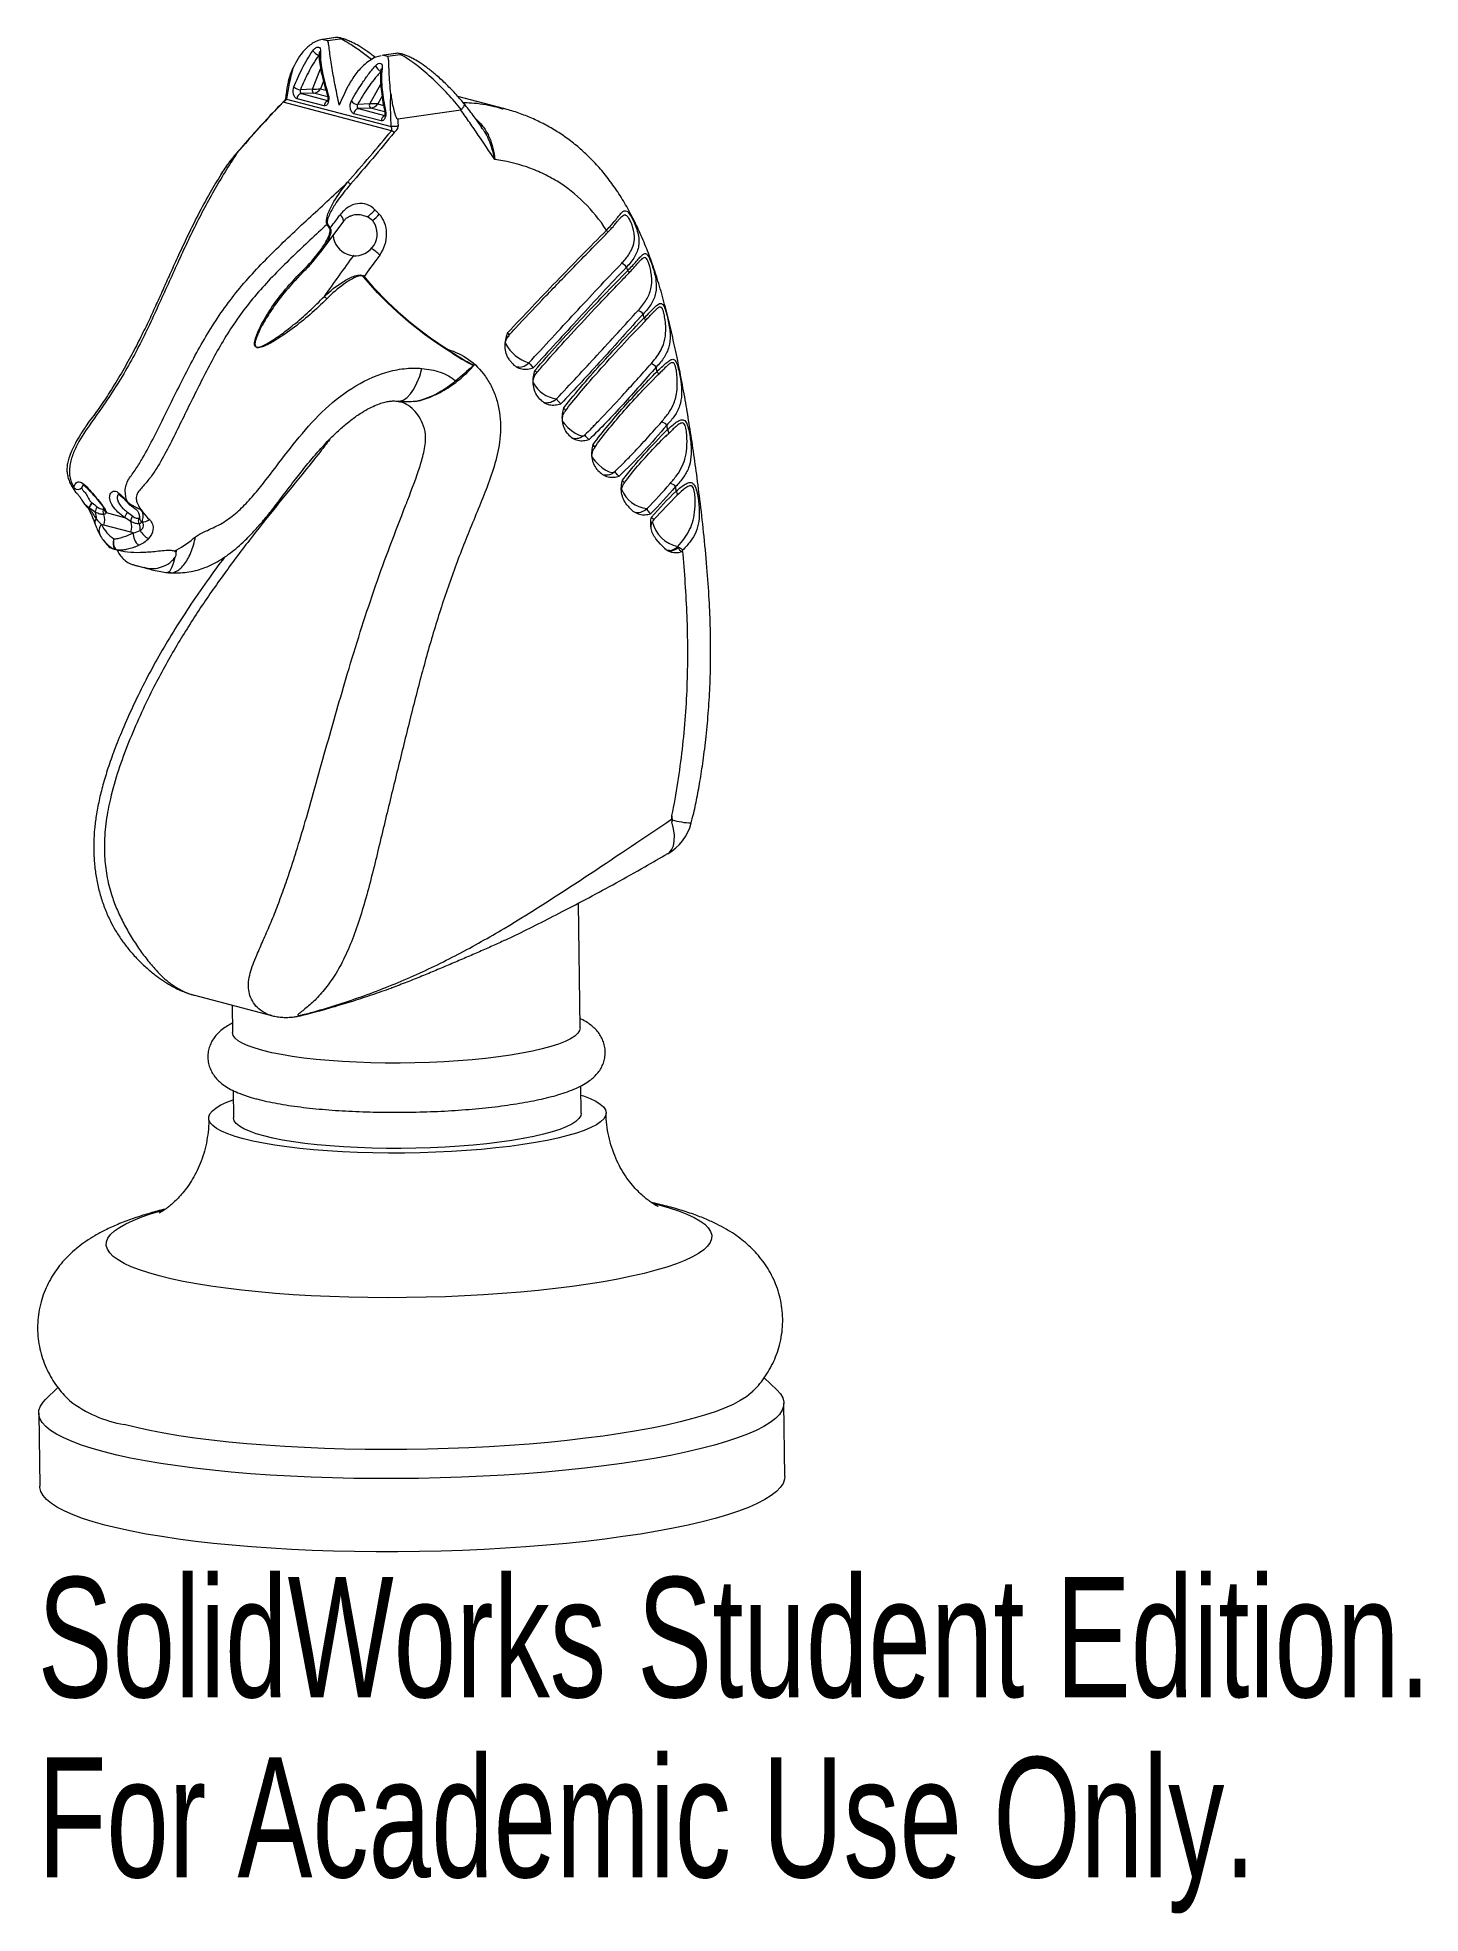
# Model space of a CAD drawing. Header units: millimetres. Extents: x -15.1 to 40.6, y -17.4 to 58.1.
import ezdxf

# ---------------------------------------------------------------- set-up
doc = ezdxf.new("R2010")
doc.units = ezdxf.units.MM
doc.styles.add('SLDTEXTSTYLE0', font='TXT', dxfattribs={"width": 0.7})

msp = doc.modelspace()

# ---------------------------------------------------------------- texts
at = {"color": 7, "linetype": 'Continuous', "char_height": 4.83362, "attachment_point": 1, "style": 'SLDTEXTSTYLE0'}
for s, insert in [('SolidWorks Student Edition.', (-15.079, -3.858)), ('For Academic Use Only.', (-15.079, -11.108))]:
    msp.add_mtext(s, dxfattribs=dict(at, insert=insert))

# ---------------------------------------------------------------- linework, layer by layer
at = {"color": 7, "linetype": 'Continuous', "lineweight": 15}
for p, q in [((-3.088, 58.129), (-3.619, 58.053)), ((-3.073, 58.13), (-3.583, 58.057)), ((-3.583, 58.057), (-3.415, 58.013)), ((-3.415, 58.013), (-2.905, 58.086)), ((-0.669, 57.493), (-1.208, 57.416)), ((-1.161, 57.422), (-1.206, 57.41)), ((-0.651, 57.494), (-1.161, 57.422)), ((-1.161, 57.422), (-0.994, 57.378)), ((-0.994, 57.378), (-0.484, 57.45)), ((-4.011, 56.049), (-4.502, 56.032)), ((-0.831, 54.381), (-5.192, 55.526)), ((-5.059, 55.656), (-0.844, 54.55)), ((-3.547, 55.38), (-4.639, 55.667)), ((-3.97, 55.891), (-4.462, 55.874)), ((-1.712, 55.459), (-2.202, 55.442)), ((-1.677, 55.289), (-2.169, 55.271)), ((1.951, 55.214), (-0.583, 54.853)), ((3.669, 55.276), (1.837, 55.757)), ((3.64, 55.269), (3.665, 55.262)), ((-1.254, 54.778), (-2.346, 55.065)), ((-3.663, 49.513), (-2.757, 50.736)), ((-2.766, 50.738), (-2.764, 50.741)), ((7.853, 50.269), (7.851, 50.267)), ((-3.675, 49.521), (-3.705, 49.478)), ((9.179, 49.155), (9.162, 49.137)), ((8.71, 48.637), (8.708, 48.635)), ((9.752, 47.12), (9.735, 47.104)), ((9.16, 46.492), (9.372, 46.714)), ((9.371, 46.715), (9.37, 46.714)), ((9.591, 44.246), (9.885, 44.549)), ((-0.54, 43.48), (-0.502, 43.469)), ((7.282, 42.474), (7.315, 42.508)), ((10.315, 42.182), (10.198, 42.062)), ((8.54, 41.036), (8.168, 40.669)), ((8.539, 41.036), (8.556, 41.054)), ((-13.176, 39.333), (-13.099, 39.241)), ((-13.016, 39.188), (-13.01, 39.186)), ((-12.318, 39.005), (-11.582, 38.811)), ((-10.89, 38.63), (-10.884, 38.628)), ((9.383, 39.107), (9.426, 39.142)), ((9.738, 38.736), (9.742, 38.744)), ((-12.437, 37.904), (-12.295, 37.717)), ((-11.331, 38.217), (-12.415, 38.501)), ((-11.18, 36.892), (-10.797, 36.791)), ((-11.108, 36.869), (-10.607, 36.738)), ((-10.606, 36.745), (-10.67, 36.761)), ((6.758, 18.259), (6.691, 23.281)), ((-8.769, 19.569), (-5.661, 18.752)), ((-7.256, 19.171), (-7.241, 18.072)), ((-5.66, 18.758), (-5.682, 18.762)), ((6.803, 14.822), (6.789, 15.92)), ((-7.21, 15.735), (-7.195, 14.636)), ((-14.27, 3.785), (-14.765, 3.294)), ((14.672, 3.686), (14.163, 4.164)), ((14.999, 0.2), (14.959, 3.145)), ((-15.038, 2.746), (-14.999, -0.2))]:
    msp.add_line(p, q, dxfattribs=at)
at = {"color": 8, "linetype": 'Continuous', "lineweight": 15}
for p, q in [((-0.651, 57.494), (-0.676, 57.489)), ((-4.011, 56.049), (-3.687, 56.871)), ((-3.577, 56.38), (-3.7, 56.07)), ((-3.7, 56.07), (-3.476, 56.011)), ((-1.712, 55.459), (-1.271, 56.256)), ((-4.462, 55.874), (-3.405, 55.596)), ((-3.4, 55.741), (-3.97, 55.891)), ((-2.169, 55.271), (-1.112, 54.994)), ((-1.107, 55.139), (-1.677, 55.289)), ((-1.215, 55.772), (-1.387, 55.463)), ((-1.387, 55.463), (-1.155, 55.402)), ((-13.258, 40.111), (-13.302, 40.01)), ((-13.022, 39.195), (-13.175, 39.335)), ((9.426, 39.142), (9.456, 39.171))]:
    msp.add_line(p, q, dxfattribs=at)
at = {"color": 7, "linetype": 'Continuous', "lineweight": 15, "flags": 128}
for points in [[(-1.268, 56.87), (-1.268, 56.866), (-1.267, 56.851), (-1.268, 56.822), (-1.269, 56.822), (-1.269, 56.822)], [(-3.538, 47.709), (-3.53, 47.701), (-3.52, 47.691), (-3.508, 47.679), (-3.495, 47.666), (-3.481, 47.653), (-3.467, 47.639), (-3.454, 47.625), (-3.441, 47.613)], [(9.857, 44.691), (9.873, 44.666), (9.886, 44.643), (9.895, 44.62), (9.901, 44.598), (9.903, 44.579), (9.901, 44.562), (9.895, 44.548), (9.885, 44.538)], [(5.667, 43.486), (5.705, 43.509), (5.805, 43.591)], [(10.072, 37.648), (9.998, 37.734), (9.812, 37.952)], [(6.758, 18.259), (6.736, 18.152), (6.665, 18.04), (6.543, 17.928), (6.373, 17.818), (6.156, 17.711), (5.892, 17.607), (5.584, 17.507), (5.233, 17.412), (4.844, 17.323), (4.418, 17.239), (3.958, 17.162), (3.468, 17.092), (2.951, 17.03), (2.412, 16.976), (1.853, 16.931), (1.279, 16.895), (0.694, 16.868), (0.102, 16.85), (-0.492, 16.841), (-1.084, 16.842), (-1.67, 16.853), (-2.246, 16.873), (-2.808, 16.903), (-3.351, 16.941), (-3.871, 16.989), (-4.366, 17.045), (-4.831, 17.108), (-5.262, 17.18), (-5.658, 17.259), (-6.014, 17.344)], [(-6.014, 17.344), (-6.329, 17.435), (-6.6, 17.531), (-6.826, 17.632), (-7.003, 17.737), (-7.132, 17.845), (-7.212, 17.955), (-7.241, 18.067), (-7.241, 18.072)], [(-6.793, 13.79), (-7.132, 13.887), (-7.427, 13.99), (-7.676, 14.097), (-7.877, 14.208), (-8.03, 14.323), (-8.134, 14.44), (-8.187, 14.559), (-8.19, 14.679), (-8.143, 14.8), (-8.045, 14.92), (-7.897, 15.038), (-7.701, 15.155), (-7.458, 15.269), (-7.205, 15.367)], [(6.794, 15.553), (6.893, 15.52), (7.165, 15.415), (7.39, 15.305), (7.568, 15.192), (7.696, 15.076), (7.775, 14.958), (7.803, 14.838), (7.781, 14.718), (7.708, 14.598), (7.585, 14.478), (7.413, 14.361), (7.193, 14.245), (6.926, 14.133), (6.615, 14.024), (6.26, 13.92), (5.864, 13.82), (5.43, 13.727), (4.96, 13.64), (4.458, 13.56), (3.927, 13.487), (3.369, 13.422), (2.789, 13.365), (2.19, 13.317), (1.575, 13.278), (0.95, 13.248), (0.317, 13.228), (-0.318, 13.217), (-0.953, 13.215), (-1.584, 13.223), (-2.205, 13.241), (-2.814, 13.268), (-3.406, 13.304), (-3.978, 13.349), (-4.526, 13.403), (-5.047, 13.465), (-5.537, 13.536), (-5.993, 13.613), (-6.413, 13.698), (-6.793, 13.79)], [(-5.969, 13.907), (-6.283, 13.998), (-6.555, 14.095), (-6.78, 14.196), (-6.958, 14.3), (-7.087, 14.408), (-7.166, 14.518), (-7.195, 14.63), (-7.195, 14.636)], [(6.803, 14.822), (6.782, 14.715), (6.71, 14.603), (6.589, 14.491), (6.419, 14.382), (6.201, 14.275), (5.937, 14.171), (5.629, 14.071), (5.279, 13.976), (4.89, 13.886), (4.464, 13.802), (4.004, 13.725), (3.514, 13.655), (2.997, 13.593), (2.457, 13.54), (1.899, 13.494), (1.325, 13.458), (0.74, 13.431), (0.148, 13.413), (-0.446, 13.405), (-1.038, 13.406), (-1.625, 13.416), (-2.201, 13.437), (-2.762, 13.466), (-3.305, 13.505), (-3.826, 13.552), (-4.32, 13.608), (-4.785, 13.672), (-5.217, 13.743), (-5.612, 13.822), (-5.969, 13.907)], [(-12.409, 1.185), (-12.881, 1.317), (-13.31, 1.455), (-13.694, 1.598), (-14.032, 1.746), (-14.322, 1.898), (-14.564, 2.053), (-14.757, 2.211), (-14.9, 2.372), (-14.993, 2.535), (-15.035, 2.699), (-15.027, 2.863), (-14.967, 3.029), (-14.858, 3.193), (-14.765, 3.294)], [(14.672, 3.686), (14.679, 3.68), (14.822, 3.52), (14.914, 3.357), (14.957, 3.193), (14.948, 3.028), (14.889, 2.863), (14.779, 2.698), (14.619, 2.534), (14.41, 2.371), (14.151, 2.211), (13.845, 2.052), (13.492, 1.897), (13.092, 1.746), (12.649, 1.598), (12.162, 1.455), (11.635, 1.317), (11.067, 1.185), (10.462, 1.058), (9.822, 0.938), (9.148, 0.825), (8.443, 0.718), (7.71, 0.62), (6.95, 0.529), (6.166, 0.447), (5.362, 0.372), (4.539, 0.307), (3.701, 0.251), (2.85, 0.203), (1.989, 0.165), (1.122, 0.136), (0.25, 0.117), (-0.622, 0.108), (-1.492, 0.108), (-2.358, 0.117), (-3.216, 0.137), (-4.063, 0.165), (-4.896, 0.203), (-5.713, 0.251), (-6.511, 0.307), (-7.286, 0.373), (-8.038, 0.447), (-8.762, 0.529), (-9.456, 0.62), (-10.119, 0.719), (-10.748, 0.825), (-11.341, 0.938), (-11.895, 1.058), (-12.409, 1.185)], [(13.699, 3.61), (13.648, 3.561), (13.452, 3.405), (13.207, 3.25), (12.915, 3.098), (12.577, 2.949), (12.193, 2.804), (11.765, 2.662), (11.295, 2.525), (10.785, 2.393), (10.235, 2.267), (9.649, 2.146), (9.028, 2.032), (8.375, 1.925), (7.691, 1.825), (6.98, 1.732), (6.243, 1.647), (5.484, 1.57), (4.705, 1.502), (3.91, 1.443), (3.099, 1.392), (2.278, 1.351), (1.448, 1.318), (0.613, 1.295), (-0.224, 1.282), (-1.061, 1.278), (-1.894, 1.283), (-2.721, 1.298), (-3.538, 1.322), (-4.342, 1.356), (-5.132, 1.399), (-5.903, 1.451), (-6.653, 1.511), (-7.379, 1.581), (-8.079, 1.659), (-8.751, 1.745), (-9.391, 1.838), (-9.998, 1.94), (-10.57, 2.048), (-11.103, 2.163), (-11.597, 2.284)], [(14.999, 0.2), (14.987, 0.082), (14.928, -0.083), (14.818, -0.248), (14.659, -0.412), (14.449, -0.574), (14.191, -0.735), (13.884, -0.893), (13.531, -1.049), (13.132, -1.2), (12.688, -1.348), (12.202, -1.491), (11.674, -1.629), (11.106, -1.761), (10.502, -1.888), (9.861, -2.008), (9.187, -2.121), (8.482, -2.227), (7.749, -2.326), (6.989, -2.417), (6.206, -2.499), (5.401, -2.573), (4.578, -2.639), (3.74, -2.695), (2.889, -2.743), (2.029, -2.781), (1.161, -2.809), (0.29, -2.828), (-0.583, -2.838), (-1.453, -2.838), (-2.319, -2.828), (-3.176, -2.809), (-4.023, -2.781), (-4.857, -2.742), (-5.674, -2.695), (-6.471, -2.639), (-7.247, -2.573), (-7.998, -2.499), (-8.723, -2.416), (-9.417, -2.326), (-10.08, -2.227), (-10.709, -2.121), (-11.301, -2.007), (-11.856, -1.887), (-12.37, -1.761)], [(-12.37, -1.761), (-12.842, -1.628), (-13.271, -1.49), (-13.655, -1.347), (-13.992, -1.2), (-14.283, -1.048), (-14.525, -0.893), (-14.718, -0.735), (-14.861, -0.574), (-14.954, -0.411), (-14.996, -0.247), (-14.999, -0.2)]]:
    msp.add_lwpolyline(points, dxfattribs=at)
at = {"color": 8, "linetype": 'Continuous', "lineweight": 15, "flags": 128}
for points in [[(-1.075, 55.181), (-1.093, 55.168), (-1.104, 55.156), (-1.107, 55.145), (-1.107, 55.142)], [(7.823, 50.379), (7.838, 50.355), (7.849, 50.332), (7.857, 50.312), (7.86, 50.294), (7.859, 50.28), (7.854, 50.269), (7.853, 50.269)], [(8.678, 48.756), (8.694, 48.732), (8.706, 48.709), (8.714, 48.687), (8.717, 48.669), (8.717, 48.653), (8.713, 48.641), (8.71, 48.637)], [(9.338, 46.847), (9.354, 46.823), (9.366, 46.799), (9.375, 46.777), (9.38, 46.757), (9.381, 46.739), (9.377, 46.725), (9.371, 46.715)], [(-0.595, 43.496), (-0.516, 43.494), (-0.367, 43.535), (-0.218, 43.633), (-0.073, 43.783), (0.065, 43.982), (0.19, 44.224), (0.301, 44.502), (0.392, 44.809)], [(6.047, 42.678), (6.13, 42.578), (6.269, 42.436), (6.416, 42.309), (6.564, 42.207), (6.7, 42.135), (6.816, 42.1), (6.904, 42.103), (6.943, 42.127)], [(7.234, 41.233), (7.242, 41.223), (7.363, 41.077), (7.503, 40.937), (7.651, 40.813), (7.797, 40.715), (7.931, 40.648), (8.044, 40.617), (8.127, 40.625), (8.158, 40.645)], [(-11.466, 39.435), (-11.471, 39.421), (-11.469, 39.413)], [(-10.67, 36.761), (-10.797, 36.791), (-10.797, 36.791), (-10.797, 36.791)], [(10.29, 25.272), (10.343, 25.309), (10.444, 25.425), (10.513, 25.584), (10.549, 25.781), (10.552, 26.012), (10.52, 26.27), (10.455, 26.548)], [(-10.182, 8.271), (-10.604, 8.39), (-10.982, 8.514), (-11.315, 8.643), (-11.602, 8.777), (-11.843, 8.914), (-12.035, 9.055), (-12.178, 9.198), (-12.272, 9.343), (-12.316, 9.49), (-12.309, 9.638), (-12.253, 9.786), (-12.147, 9.933), (-11.991, 10.08), (-11.787, 10.225), (-11.535, 10.368), (-11.236, 10.508), (-10.891, 10.645), (-10.503, 10.778), (-10.071, 10.907), (-10.012, 10.923)], [(9.711, 11.187), (9.924, 11.133), (10.345, 11.014), (10.723, 10.89), (11.057, 10.761), (11.344, 10.627), (11.584, 10.49), (11.777, 10.349), (11.92, 10.206), (12.014, 10.061), (12.057, 9.914), (12.051, 9.766), (11.995, 9.618), (11.889, 9.471), (11.733, 9.324), (11.529, 9.179), (11.277, 9.036), (10.978, 8.896), (10.633, 8.759), (10.244, 8.626), (9.813, 8.497), (9.34, 8.374), (8.829, 8.256), (8.281, 8.143), (7.698, 8.038), (7.084, 7.939), (6.439, 7.847), (5.768, 7.763), (5.072, 7.687), (4.355, 7.619), (3.619, 7.559), (2.869, 7.509), (2.105, 7.467), (1.333, 7.435), (0.555, 7.412), (-0.227, 7.399), (-1.007, 7.394), (-1.785, 7.4), (-2.555, 7.415), (-3.315, 7.439), (-4.063, 7.472), (-4.794, 7.515), (-5.506, 7.567), (-6.196, 7.627), (-6.861, 7.696), (-7.498, 7.773), (-8.105, 7.859), (-8.679, 7.951), (-9.218, 8.051), (-9.72, 8.158), (-10.182, 8.271)]]:
    msp.add_lwpolyline(points, dxfattribs=at)
at = {"color": 7, "linetype": 'Continuous', "lineweight": 15}
for centre, radius, start, end in [((-3.521, 57.963), 0.6, 216.73427, 246.40411), ((-1.081, 57.179), 0.442, 204.8835, 246.87057), ((-4.497, 56.386), 0.354, 221.9181, 269.21545), ((-3.898, 55.994), 0.126, 154.05142, 235.12289), ((-4.222, 61.53), 5.484, 272.19965, 275.46157), ((-4.024, 56.266), 0.379, 278.15742, 328.83892), ((-4.433, 55.67), 0.206, 98.16948, 180.69814), ((-2.192, 55.744), 0.303, 211.97398, 268.13771), ((-2.14, 55.067), 0.206, 98.16948, 180.69814), ((-1.602, 55.393), 0.128, 149.00694, 234.56353), ((-1.462, 47.691), 7.772, 89.44849, 91.84766), ((-1.74, 55.724), 0.439, 278.31674, 323.57122), ((-2.697, 52.062), 0.263, 37.99511, 68.47421), ((-3.537, 50.766), 0.189, 305.69638, 313.04656), ((-2.361, 51.839), 1.07, 300.34078, 323.37841), ((-2.197, 51.67), 1.082, 303.16561, 323.29), ((-3.434, 50.597), 0.189, 305.81215, 313.19033), ((-2.299, 50.236), 0.889, 184.85742, 16.45978), ((-2.843, 47.826), 2.177, 45.21929, 56.53693), ((-2.084, 48.637), 0.19, 311.74667, 319.91735), ((8.233, 48.611), 0.477, 35.23257, 65.22885), ((8.95, 46.746), 0.428, 36.40862, 69.9888), ((1.264, 45.65), 0.194, 325.74493, 335.55116), ((9.525, 44.637), 0.372, 37.22523, 76.24072), ((9.996, 42.333), 0.319, 37.30341, 83.47293), ((10.179, 42.238), 0.147, 337.71385, 47.13205), ((10.377, 39.888), 0.283, 36.65758, 89.60748), ((-13.462, 40.165), 0.223, 228.40746, 316.03894), ((-12.326, 38.922), 0.748, 139.82296, 158.56479), ((-12.376, 38.962), 0.672, 139.62907, 160.51927), ((10.51, 39.755), 0.166, 341.91567, 45.09334), ((-12.59, 38.611), 0.193, 132.48786, 192.80613), ((-12.491, 39.042), 0.27, 135.13992, 183.61818), ((-13.262, 38.811), 0.545, 353.89012, 23.1119), ((-12.249, 39.054), 0.206, 147.3903, 215.1932), ((-12.949, 38.715), 0.575, 338.17104, 22.4675), ((-10.948, 38.587), 0.672, 139.62907, 160.51927), ((-11.064, 38.667), 0.27, 135.13992, 183.61818), ((-11.864, 38.431), 0.575, 338.17104, 22.4675), ((-10.822, 38.679), 0.206, 147.3903, 215.1932), ((-11.492, 38.346), 0.545, 353.89012, 23.1119), ((-10.861, 39.087), 0.459, 267.10012, 308.24409), ((-11.54, 37.773), 0.502, 159.53979, 209.45859), ((-10.305, 38.602), 0.717, 205.98451, 244.0894), ((10.637, 37.288), 0.323, 39.17778, 78.5559), ((9.294, 27.006), 2, 299.88709, 345.61597), ((10.573, 26.276), 0.411, 105.13091, 106.30743), ((10.481, 26.022), 0.617, 91.53841, 92.24208), ((-10.719, 7.281), 5.073, 232.76615, 260.02789)]:
    msp.add_arc(centre, radius, start, end, dxfattribs=at)
at = {"color": 8, "linetype": 'Continuous', "lineweight": 15}
for centre, radius, start, end in [((-3.662, 57.491), 0.0907, 112.28572, 174.34941), ((-1.202, 56.806), 0.068, 101.72571, 167.20741), ((-3.326, 55.376), 0.221, 113.62075, 178.79573), ((-3.347, 55.778), 0.0599, 122.72154, 188.7654), ((-1.033, 54.774), 0.221, 113.39527, 178.80726), ((-7.065, 53.458), 0.0207, 64.73831, 129.7598), ((-3.096, 50.718), 0.333, 4.0773, 55.52785), ((-5.251, 47.898), 1.208, 42.80226, 45.18945), ((5.148, 46.548), 1.574, 207.91468, 253.33856), ((4.272, 45.446), 0.588, 271.02787, 316.23691), ((5.954, 44.812), 1.23, 208.20234, 263.04119), ((9.565, 40.391), 1.225, 201.47169, 264.92129), ((-12.965, 39.36), 0.18, 221.39496, 253.43466), ((-12.242, 38.277), 0.37, 136.69141, 205.19339), ((-12.221, 39.155), 0.179, 187.89837, 237.28567), ((-10.793, 38.781), 0.179, 188.10556, 237.20352), ((-10.796, 38.785), 0.177, 189.99055, 237.45978), ((10.965, 38.941), 1.333, 192.88234, 258.06116), ((10.382, 37.913), 0.444, 254.05049, 315.89306), ((10.317, 37.995), 0.516, 273.61094, 316.10254), ((11.327, 29.417), 2.909, 252.74855, 268.09666)]:
    msp.add_arc(centre, radius, start, end, dxfattribs=at)
at = {"color": 7, "linetype": 'Continuous', "lineweight": 15}
for points, knots in [([(-3.583, 58.057), (-3.647, 58.052), (-3.716, 58.035), (-3.852, 57.986), (-3.919, 57.954), (-4.109, 57.843), (-4.224, 57.747), (-4.529, 57.424), (-4.681, 57.168), (-4.805, 56.898)], [0, 0, 0, 0, 0.125, 0.125, 0.25, 0.25, 0.5, 0.5, 1, 1, 1, 1]), ([(-4.761, 56.149), (-4.661, 56.393), (-4.553, 56.637), (-4.37, 57.002), (-4.306, 57.123), (-4.165, 57.364), (-4.089, 57.485), (-4.002, 57.604)], [0, 0, 0, 0, 0.5, 0.5, 0.75, 0.75, 1, 1, 1, 1]), ([(-3.761, 57.413), (-3.847, 57.302), (-3.921, 57.189), (-4.059, 56.96), (-4.122, 56.845), (-4.3, 56.498), (-4.405, 56.265), (-4.502, 56.032)], [0, 0, 0, 0, 0.25, 0.25, 0.5, 0.5, 1, 1, 1, 1]), ([(-4.002, 57.604), (-3.97, 57.647), (-3.933, 57.684), (-3.856, 57.738), (-3.815, 57.754), (-3.746, 57.75), (-3.722, 57.729), (-3.697, 57.665), (-3.694, 57.622), (-3.696, 57.575)], [0, 0, 0, 0, 0.25, 0.25, 0.5, 0.5, 0.75, 0.75, 1, 1, 1, 1]), ([(-3.753, 57.523), (-3.754, 57.523), (-3.754, 57.525), (-3.752, 57.517), (-3.752, 57.506), (-3.752, 57.5)], [0, 0, 0, 0, 0.095672, 0.556259, 1, 1, 1, 1]), ([(-3.751, 57.5), (-3.751, 57.436), (-3.75, 57.27), (-3.713, 56.984), (-3.639, 56.614), (-3.538, 56.204), (-3.448, 55.913), (-3.404, 55.769)], [0, 0, 0, 0, 0.112588, 0.293014, 0.496719, 0.752546, 1, 1, 1, 1]), ([(-3.696, 57.575), (-3.705, 57.432), (-3.696, 57.288), (-3.663, 56.998), (-3.638, 56.853), (-3.548, 56.414), (-3.468, 56.121), (-3.38, 55.828)], [0, 0, 0, 0, 0.25, 0.25, 0.5, 0.5, 1, 1, 1, 1]), ([(-2.936, 55.405), (-2.992, 55.66), (-3.044, 55.911), (-3.141, 56.404), (-3.186, 56.646), (-3.265, 57.114), (-3.298, 57.343), (-3.335, 57.643), (-3.345, 57.736), (-3.362, 57.857), (-3.368, 57.894), (-3.385, 57.961), (-3.395, 57.99), (-3.415, 58.013)], [0, 0, 0, 0, 0.25, 0.25, 0.5, 0.5, 0.75, 0.75, 0.875, 0.875, 0.9375, 0.9375, 1, 1, 1, 1]), ([(-2.905, 58.086), (-2.877, 58.09), (-2.864, 58.097), (-2.871, 58.109), (-2.885, 58.115), (-2.923, 58.125), (-2.947, 58.13), (-3.007, 58.134), (-3.045, 58.134), (-3.073, 58.13)], [0, 0, 0, 0, 0.25, 0.25, 0.5, 0.5, 0.75, 0.75, 1, 1, 1, 1]), ([(-2.778, 58.084), (-2.809, 58.096), (-2.847, 58.11), (-2.89, 58.116), (-2.898, 58.118)], [0, 0, 0, 0, 0.806687, 1, 1, 1, 1]), ([(-1.482, 57.331), (-1.596, 57.417), (-1.813, 57.583), (-2.128, 57.784), (-2.389, 57.926), (-2.586, 58.014), (-2.711, 58.065), (-2.766, 58.081), (-2.778, 58.084)], [0, 0, 0, 0, 0.282042, 0.538877, 0.737884, 0.86683, 0.970426, 1, 1, 1, 1]), ([(-0.484, 57.45), (-0.456, 57.454), (-0.443, 57.461), (-0.449, 57.474), (-0.463, 57.479), (-0.501, 57.489), (-0.525, 57.494), (-0.585, 57.499), (-0.623, 57.498), (-0.651, 57.494)], [0, 0, 0, 0, 0.25, 0.25, 0.5, 0.5, 0.75, 0.75, 1, 1, 1, 1]), ([(1.981, 55.229), (1.804, 55.443), (1.622, 55.652), (1.243, 56.062), (1.046, 56.263), (0.634, 56.648), (0.42, 56.832), (0.081, 57.091), (-0.037, 57.176), (-0.271, 57.333), (-0.387, 57.406), (-0.484, 57.45)], [0, 0, 0, 0, 0.25, 0.25, 0.5, 0.5, 0.75, 0.75, 0.875, 0.875, 1, 1, 1, 1]), ([(-0.349, 57.445), (-0.371, 57.454), (-0.416, 57.47), (-0.46, 57.479), (-0.481, 57.483)], [0, 0, 0, 0, 0.506921, 1, 1, 1, 1]), ([(2.082, 55.481), (1.966, 55.614), (1.724, 55.893), (1.34, 56.285), (0.958, 56.635), (0.608, 56.918), (0.303, 57.128), (0.055, 57.272), (-0.132, 57.363), (-0.261, 57.417), (-0.327, 57.438), (-0.349, 57.445)], [0, 0, 0, 0, 0.169029, 0.355663, 0.523897, 0.66057, 0.780971, 0.871486, 0.927121, 0.976007, 1, 1, 1, 1]), ([(-4.805, 56.898), (-4.862, 56.692), (-4.91, 56.485), (-4.994, 56.071), (-5.032, 55.866), (-5.059, 55.656)], [0, 0, 0, 0, 0.5, 0.5, 1, 1, 1, 1]), ([(-4.949, 56.459), (-4.94, 56.506), (-4.91, 56.654), (-4.848, 56.799), (-4.805, 56.898)], [0, 0, 0, 0, 0.312329, 1, 1, 1, 1]), ([(-1.255, 57.397), (-1.324, 57.382), (-1.486, 57.347), (-1.726, 57.206), (-2.022, 56.971), (-2.32, 56.621), (-2.654, 56.08), (-2.83, 55.66), (-2.936, 55.405)], [0, 0, 0, 0, 0.081095, 0.188601, 0.296303, 0.494729, 0.693733, 1, 1, 1, 1]), ([(-2.449, 55.584), (-2.316, 55.818), (-2.174, 56.054), (-1.94, 56.406), (-1.858, 56.523), (-1.682, 56.758), (-1.589, 56.876), (-1.482, 56.994)], [0, 0, 0, 0, 0.5, 0.5, 0.75, 0.75, 1, 1, 1, 1]), ([(-1.255, 56.773), (-1.36, 56.665), (-1.452, 56.556), (-1.625, 56.335), (-1.705, 56.224), (-1.934, 55.89), (-2.072, 55.666), (-2.202, 55.442)], [0, 0, 0, 0, 0.25, 0.25, 0.5, 0.5, 1, 1, 1, 1]), ([(-1.482, 56.994), (-1.447, 57.032), (-1.408, 57.063), (-1.329, 57.101), (-1.291, 57.106), (-1.235, 57.077), (-1.221, 57.046), (-1.208, 56.969), (-1.209, 56.922), (-1.216, 56.873)], [0, 0, 0, 0, 0.25, 0.25, 0.5, 0.5, 0.75, 0.75, 1, 1, 1, 1]), ([(-1.267, 56.821), (-1.273, 56.76), (-1.288, 56.596), (-1.28, 56.309), (-1.243, 55.935), (-1.186, 55.541), (-1.13, 55.268), (-1.104, 55.143)], [0, 0, 0, 0, 0.112817, 0.30109, 0.514354, 0.778352, 1, 1, 1, 1]), ([(-1.216, 56.873), (-1.235, 56.736), (-1.239, 56.597), (-1.234, 56.317), (-1.224, 56.176), (-1.179, 55.751), (-1.131, 55.466), (-1.075, 55.181)], [0, 0, 0, 0, 0.25, 0.25, 0.5, 0.5, 1, 1, 1, 1]), ([(-0.861, 55.863), (-0.891, 56.17), (-0.915, 56.476), (-0.936, 56.884), (-0.94, 57.011), (-0.947, 57.174), (-0.95, 57.223), (-0.962, 57.312), (-0.971, 57.349), (-0.994, 57.378)], [0, 0, 0, 0, 0.5, 0.5, 0.75, 0.75, 0.875, 0.875, 1, 1, 1, 1]), ([(-4.972, 56.465), (-4.982, 56.422), (-5.029, 56.221), (-5.068, 55.964), (-5.091, 55.747), (-5.096, 55.691)], [0, 0, 0, 0, 0.168112, 0.782261, 1, 1, 1, 1]), ([(-4.639, 55.667), (-4.699, 55.683), (-4.753, 55.756), (-4.802, 55.95), (-4.796, 56.064), (-4.761, 56.149)], [0, 0, 0, 0, 0.5, 0.5, 1, 1, 1, 1]), ([(-4.502, 56.032), (-4.507, 56.022), (-4.51, 56.01), (-4.512, 55.999), (-4.514, 55.988), (-4.515, 55.976), (-4.514, 55.965), (-4.513, 55.954), (-4.512, 55.943), (-4.509, 55.933), (-4.506, 55.922), (-4.502, 55.913), (-4.497, 55.905), (-4.492, 55.896), (-4.487, 55.889), (-4.481, 55.884), (-4.475, 55.879), (-4.469, 55.875), (-4.462, 55.874)], [0, 0, 0, 0, 0.0000367675, 0.0000367675, 0.0000367675, 0.0000702537, 0.0000702537, 0.0000702537, 0.0001037354, 0.0001037354, 0.0001037354, 0.0001372202, 0.0001372202, 0.0001372202, 0.0001707033, 0.0001707033, 0.0001707033, 0.0002041836, 0.0002041836, 0.0002041836, 0.0002041836]), ([(-5.213, 55.52), (-5.298, 55.433), (-5.607, 55.122), (-6.139, 54.544), (-6.674, 53.95), (-6.987, 53.578), (-7.075, 53.473)], [0, 0, 0, 0, 0.13042, 0.469441, 0.850334, 1, 1, 1, 1]), ([(-5.093, 55.693), (-5.098, 55.674), (-5.107, 55.638), (-5.142, 55.596), (-5.178, 55.56), (-5.2, 55.538), (-5.211, 55.527)], [0, 0, 0, 0, 0.292421, 0.546638, 0.781041, 1, 1, 1, 1]), ([(-5.21, 55.526), (-5.209, 55.527), (-5.207, 55.531), (-5.198, 55.528), (-5.192, 55.526)], [0, 0, 0, 0, 0.323876, 1, 1, 1, 1]), ([(-5.059, 55.656), (-5.061, 55.652), (-5.065, 55.641), (-5.075, 55.626), (-5.091, 55.609), (-5.115, 55.59), (-5.141, 55.57), (-5.169, 55.548), (-5.185, 55.533), (-5.192, 55.526)], [0, 0, 0, 0, 0.0751388, 0.1796183, 0.3157291, 0.4844762, 0.6945067, 0.8631095, 1, 1, 1, 1]), ([(-3.38, 55.828), (-3.349, 55.728), (-3.352, 55.601), (-3.402, 55.463), (-3.426, 55.426), (-3.483, 55.38), (-3.515, 55.372), (-3.547, 55.38)], [0, 0, 0, 0, 0.5, 0.5, 0.75, 0.75, 1, 1, 1, 1]), ([(-3.407, 55.769), (-3.405, 55.761), (-3.399, 55.742), (-3.394, 55.701), (-3.394, 55.653), (-3.401, 55.609), (-3.41, 55.58), (-3.418, 55.564), (-3.418, 55.564), (-3.419, 55.564)], [0, 0, 0, 0, 0.10925, 0.265117, 0.44105, 0.618496, 0.76162, 0.884493, 1, 1, 1, 1]), ([(-2.346, 55.065), (-2.378, 55.073), (-2.408, 55.098), (-2.459, 55.171), (-2.478, 55.22), (-2.51, 55.38), (-2.495, 55.504), (-2.449, 55.584)], [0, 0, 0, 0, 0.25, 0.25, 0.5, 0.5, 1, 1, 1, 1]), ([(-2.202, 55.442), (-2.205, 55.437), (-2.208, 55.432), (-2.21, 55.427), (-2.214, 55.418), (-2.217, 55.407), (-2.219, 55.396), (-2.22, 55.386), (-2.221, 55.374), (-2.22, 55.363), (-2.22, 55.352), (-2.218, 55.341), (-2.215, 55.33), (-2.212, 55.32), (-2.208, 55.311), (-2.204, 55.302), (-2.199, 55.294), (-2.193, 55.287), (-2.188, 55.282), (-2.182, 55.277), (-2.175, 55.273), (-2.169, 55.271)], [0, 0, 0, 0, 0.0000191763, 0.0000191763, 0.0000191763, 0.0000531144, 0.0000531144, 0.0000531144, 0.0000870237, 0.0000870237, 0.0000870237, 0.0001209285, 0.0001209285, 0.0001209285, 0.0001548364, 0.0001548364, 0.0001548364, 0.0001887427, 0.0001887427, 0.0001887427, 0.000222646, 0.000222646, 0.000222646, 0.000222646]), ([(-1.075, 55.181), (-1.055, 55.082), (-1.065, 54.969), (-1.135, 54.806), (-1.194, 54.763), (-1.254, 54.778)], [0, 0, 0, 0, 0.5, 0.5, 1, 1, 1, 1]), ([(-1.107, 55.142), (-1.105, 55.131), (-1.1, 55.105), (-1.1, 55.058), (-1.105, 55.014), (-1.115, 54.982), (-1.123, 54.964), (-1.125, 54.962), (-1.126, 54.961)], [0, 0, 0, 0, 0.153048, 0.344911, 0.546121, 0.711105, 0.862037, 1, 1, 1, 1]), ([(-0.844, 54.55), (-0.854, 54.769), (-0.866, 54.988), (-0.875, 55.425), (-0.873, 55.644), (-0.861, 55.863)], [0, 0, 0, 0, 0.5, 0.5, 1, 1, 1, 1]), ([(-0.861, 55.863), (-0.844, 55.69), (-0.814, 55.515), (-0.754, 55.253), (-0.732, 55.166), (-0.691, 55.037), (-0.676, 54.994), (-0.65, 54.932), (-0.64, 54.912), (-0.623, 54.883), (-0.617, 54.874), (-0.602, 54.858), (-0.592, 54.852), (-0.583, 54.853)], [0, 0, 0, 0, 0.5, 0.5, 0.75, 0.75, 0.875, 0.875, 0.9375, 0.9375, 0.96875, 0.96875, 1, 1, 1, 1]), ([(1.951, 55.214), (1.957, 55.215), (1.963, 55.216), (1.969, 55.219), (1.974, 55.222), (1.978, 55.225), (1.981, 55.229)], [0, 0, 0, 0, 0.00002252998, 0.00002252998, 0.00002252998, 0.00004142278, 0.00004142278, 0.00004142278, 0.00004142278]), ([(3.322, 53.224), (3.105, 53.549), (2.885, 53.877), (2.545, 54.374), (2.43, 54.541), (2.195, 54.876), (2.076, 55.046), (1.951, 55.214)], [0, 0, 0, 0, 0.5, 0.5, 0.75, 0.75, 1, 1, 1, 1]), ([(2.082, 55.481), (2.083, 55.481), (2.102, 55.474), (2.098, 55.425), (2.067, 55.34), (2.01, 55.266), (1.981, 55.229)], [0, 0, 0, 0, 0.020369, 0.347115, 0.673551, 1, 1, 1, 1]), ([(2.799, 54.517), (2.746, 54.592), (2.575, 54.833), (2.337, 55.158), (2.142, 55.401), (2.08, 55.478)], [0, 0, 0, 0, 0.234629, 0.757041, 1, 1, 1, 1]), ([(11.229, 26.51), (11.249, 26.585), (11.331, 26.889), (11.449, 27.445), (11.591, 28.202), (11.721, 29.058), (11.84, 30.014), (11.934, 31.052), (11.994, 32.125), (12.019, 33.219), (12.007, 34.348), (11.959, 35.544), (11.868, 36.842), (11.74, 38.184), (11.589, 39.475), (11.438, 40.647), (11.288, 41.71), (11.133, 42.705), (10.967, 43.681), (10.787, 44.644), (10.591, 45.597), (10.386, 46.509), (10.167, 47.386), (9.929, 48.225), (9.678, 48.999), (9.405, 49.73), (9.12, 50.392), (8.804, 51.033), (8.465, 51.627), (8.089, 52.196), (7.691, 52.716), (7.272, 53.183), (6.836, 53.601), (6.381, 53.975), (5.902, 54.31), (5.402, 54.606), (4.886, 54.859), (4.353, 55.07), (3.938, 55.21), (3.695, 55.267), (3.642, 55.28)], [0, 0, 0, 0, 0.007107, 0.028588, 0.051703, 0.07721, 0.107405, 0.139559, 0.172409, 0.20589, 0.239955, 0.276409, 0.316249, 0.360048, 0.400696, 0.435796, 0.468242, 0.498658, 0.52753, 0.558281, 0.587729, 0.616256, 0.643968, 0.671092, 0.697496, 0.720465, 0.745165, 0.76661, 0.789722, 0.812152, 0.834019, 0.855092, 0.875153, 0.895122, 0.915026, 0.934898, 0.954737, 0.974065, 0.994291, 1, 1, 1, 1]), ([(-0.568, 54.561), (-0.607, 54.558), (-0.663, 54.555), (-0.771, 54.551), (-0.818, 54.55), (-0.844, 54.55)], [0, 0, 0, 0, 0.5, 0.5, 1, 1, 1, 1]), ([(-0.831, 54.381), (-0.827, 54.386), (-0.82, 54.398), (-0.815, 54.418), (-0.815, 54.441), (-0.821, 54.467), (-0.83, 54.496), (-0.839, 54.524), (-0.843, 54.542), (-0.844, 54.55)], [0, 0, 0, 0, 0.100477, 0.21688, 0.354359, 0.516062, 0.733633, 0.893711, 1, 1, 1, 1]), ([(-0.583, 54.853), (-0.583, 54.853), (-0.583, 54.853), (-0.583, 54.853), (-0.58, 54.794), (-0.577, 54.736), (-0.574, 54.677), (-0.572, 54.638), (-0.57, 54.599), (-0.568, 54.561)], [-0.00000006, -0.00000006, -0.00000006, -0.00000006, 0, 0, 0, 0.0001761032, 0.0001761032, 0.0001761032, 0.0002926438, 0.0002926438, 0.0002926438, 0.0002926438]), ([(2.555, 54.858), (2.674, 54.758), (2.778, 54.645), (2.96, 54.397), (3.038, 54.26), (3.163, 53.978), (3.212, 53.829), (3.284, 53.527), (3.308, 53.373), (3.322, 53.224)], [0, 0, 0, 0, 0.25, 0.25, 0.5, 0.5, 0.75, 0.75, 1, 1, 1, 1]), ([(-0.831, 54.381), (-0.817, 54.379), (-0.797, 54.371), (-0.755, 54.343), (-0.735, 54.325), (-0.722, 54.309)], [0, 0, 0, 0, 0.5, 0.5, 1, 1, 1, 1]), ([(-7.056, 53.477), (-7.387, 52.976), (-7.698, 52.47), (-8.281, 51.444), (-8.553, 50.925), (-8.945, 50.125), (-9.074, 49.855), (-9.331, 49.306), (-9.459, 49.027), (-9.846, 48.177), (-10.104, 47.598), (-10.645, 46.425), (-10.93, 45.833), (-11.564, 44.668), (-11.912, 44.093), (-12.477, 43.256), (-12.673, 42.982), (-13.061, 42.432), (-13.252, 42.156), (-13.5, 41.722), (-13.576, 41.574), (-13.665, 41.35), (-13.691, 41.275), (-13.735, 41.122), (-13.753, 41.046), (-13.783, 40.887), (-13.795, 40.803), (-13.804, 40.634), (-13.801, 40.548), (-13.757, 40.294), (-13.688, 40.14), (-13.61, 39.998)], [0, 0, 0, 0, 0.125, 0.125, 0.25, 0.25, 0.3125, 0.3125, 0.375, 0.375, 0.5, 0.5, 0.625, 0.625, 0.75, 0.75, 0.8125, 0.8125, 0.875, 0.875, 0.90625, 0.90625, 0.921875, 0.921875, 0.9375, 0.9375, 0.953125, 0.953125, 0.96875, 0.96875, 1, 1, 1, 1]), ([(-7.075, 53.472), (-7.105, 53.439), (-7.241, 53.288), (-7.451, 53.006), (-7.631, 52.753), (-7.705, 52.624), (-7.706, 52.622)], [0, 0, 0, 0, 0.125843, 0.585617, 0.994738, 1, 1, 1, 1]), ([(7.823, 50.379), (7.552, 50.788), (7.246, 51.166), (6.581, 51.824), (6.221, 52.107), (5.64, 52.465), (5.438, 52.574), (5.029, 52.765), (4.821, 52.849), (4.191, 53.065), (3.761, 53.164), (3.322, 53.224)], [0, 0, 0, 0, 0.25, 0.25, 0.5, 0.5, 0.625, 0.625, 0.75, 0.75, 1, 1, 1, 1]), ([(-7.693, 52.636), (-7.843, 52.388), (-8.175, 51.841), (-8.638, 50.975), (-9.068, 50.104), (-9.437, 49.312), (-9.746, 48.63), (-10.028, 48.002), (-10.305, 47.384), (-10.599, 46.745), (-10.928, 46.068), (-11.297, 45.354), (-11.71, 44.612), (-12.142, 43.902), (-12.595, 43.228), (-13.014, 42.67), (-13.34, 42.19), (-13.561, 41.815), (-13.714, 41.496), (-13.819, 41.225), (-13.882, 40.994), (-13.906, 40.785), (-13.896, 40.58), (-13.852, 40.386), (-13.781, 40.205), (-13.696, 40.045), (-13.635, 39.95), (-13.606, 39.906)], [0, 0, 0, 0, 0.065023, 0.143488, 0.222381, 0.283912, 0.337274, 0.384992, 0.430556, 0.47803, 0.529006, 0.582721, 0.639282, 0.698144, 0.747859, 0.800255, 0.836314, 0.862922, 0.887367, 0.907947, 0.922931, 0.937247, 0.950839, 0.963999, 0.97642, 0.989103, 1, 1, 1, 1]), ([(-11.466, 39.435), (-11.522, 39.571), (-11.558, 39.717), (-11.553, 39.956), (-11.541, 40.037), (-11.492, 40.198), (-11.455, 40.275), (-11.37, 40.419), (-11.32, 40.488), (-11.221, 40.625), (-11.171, 40.694), (-11.029, 40.905), (-10.941, 41.049), (-10.689, 41.483), (-10.54, 41.77), (-10.247, 42.345), (-10.106, 42.633), (-9.676, 43.505), (-9.382, 44.095), (-8.777, 45.267), (-8.462, 45.851), (-7.76, 46.982), (-7.371, 47.527), (-6.722, 48.307), (-6.495, 48.562), (-6.032, 49.056), (-5.795, 49.297), (-5.072, 50.01), (-4.577, 50.472), (-3.587, 51.39), (-3.092, 51.848), (-2.6, 52.307)], [0, 0, 0, 0, 0.03125, 0.03125, 0.046875, 0.046875, 0.0625, 0.0625, 0.078125, 0.078125, 0.09375, 0.09375, 0.125, 0.125, 0.1875, 0.1875, 0.25, 0.25, 0.375, 0.375, 0.5, 0.5, 0.625, 0.625, 0.6875, 0.6875, 0.75, 0.75, 0.875, 0.875, 1, 1, 1, 1]), ([(-3.427, 50.612), (-3.448, 50.644), (-3.455, 50.685), (-3.457, 50.768), (-3.452, 50.81), (-3.427, 50.935), (-3.4, 51.015), (-3.309, 51.245), (-3.233, 51.388), (-2.987, 51.805), (-2.798, 52.064), (-2.6, 52.307)], [0, 0, 0, 0, 0.0625, 0.0625, 0.125, 0.125, 0.25, 0.25, 0.5, 0.5, 1, 1, 1, 1]), ([(-2.489, 52.224), (-2.689, 51.991), (-2.882, 51.747), (-3.144, 51.357), (-3.227, 51.223), (-3.335, 51.01), (-3.369, 50.936), (-3.407, 50.82), (-3.417, 50.781), (-3.428, 50.701), (-3.427, 50.659), (-3.408, 50.628)], [0, 0, 0, 0, 0.5, 0.5, 0.75, 0.75, 0.875, 0.875, 0.9375, 0.9375, 1, 1, 1, 1]), ([(-1.503, 51.201), (-1.596, 51.297), (-1.707, 51.369), (-1.946, 51.451), (-2.077, 51.463), (-2.336, 51.425), (-2.466, 51.374), (-2.706, 51.22), (-2.815, 51.116), (-2.907, 50.992)], [0, 0, 0, 0, 0.25, 0.25, 0.5, 0.5, 0.75, 0.75, 1, 1, 1, 1]), ([(-3.427, 50.612), (-3.887, 50.187), (-4.348, 49.762), (-5.252, 48.893), (-5.694, 48.449), (-6.528, 47.509), (-6.91, 47.015), (-7.591, 45.985), (-7.892, 45.448), (-8.462, 44.365), (-8.733, 43.818), (-9.135, 43.003), (-9.268, 42.732), (-9.531, 42.195), (-9.662, 41.929), (-9.937, 41.4), (-10.079, 41.136), (-10.32, 40.742), (-10.405, 40.612), (-10.587, 40.359), (-10.686, 40.237), (-10.841, 40.06), (-10.893, 40.003), (-10.992, 39.887), (-11.041, 39.827), (-11.104, 39.701), (-11.115, 39.632), (-11.108, 39.501), (-11.09, 39.436), (-11.018, 39.254), (-10.943, 39.141), (-10.773, 38.926), (-10.678, 38.824), (-10.577, 38.726)], [0, 0, 0, 0, 0.125, 0.125, 0.25, 0.25, 0.375, 0.375, 0.5, 0.5, 0.625, 0.625, 0.6875, 0.6875, 0.75, 0.75, 0.8125, 0.8125, 0.84375, 0.84375, 0.875, 0.875, 0.890625, 0.890625, 0.90625, 0.90625, 0.921875, 0.921875, 0.9375, 0.9375, 0.96875, 0.96875, 1, 1, 1, 1]), ([(-3.304, 50.459), (-3.192, 50.609), (-3.08, 50.76), (-2.968, 50.91), (-2.948, 50.938), (-2.928, 50.965), (-2.907, 50.992)], [0.0000128452, 0.0000128452, 0.0000128452, 0.0000128452, 0.0005920082, 0.0005920082, 0.0005920082, 0.0006972844, 0.0006972844, 0.0006972844, 0.0006972844]), ([(-2.764, 50.736), (-2.744, 50.763), (-2.695, 50.827), (-2.609, 50.894), (-2.537, 50.934), (-2.507, 50.941), (-2.5, 50.942)], [0, 0, 0, 0, 0.2281993, 0.5624454, 0.9023053, 1, 1, 1, 1]), ([(-1.821, 50.916), (-1.911, 50.947), (-2.087, 51.01), (-2.329, 50.998), (-2.46, 50.951), (-2.499, 50.937)], [0, 0, 0, 0, 0.422622, 0.829624, 1, 1, 1, 1]), ([(-1.455, 50.486), (-1.47, 50.539), (-1.501, 50.648), (-1.57, 50.725), (-1.606, 50.765)], [0, 0, 0, 0, 0.49185, 1, 1, 1, 1]), ([(-1.503, 51.201), (-1.474, 51.171), (-1.445, 51.142), (-1.417, 51.112), (-1.388, 51.083), (-1.359, 51.053), (-1.33, 51.024)], [0, 0, 0, 0, 0.0001471172, 0.0001471172, 0.0001471172, 0.0002944823, 0.0002944823, 0.0002944823, 0.0002944823]), ([(-1.31, 49.372), (-1.128, 49.618), (-1.026, 49.936), (-1.033, 50.398), (-1.061, 50.546), (-1.163, 50.812), (-1.237, 50.929), (-1.33, 51.024)], [0, 0, 0, 0, 0.5, 0.5, 0.75, 0.75, 1, 1, 1, 1]), ([(7.823, 50.379), (7.954, 50.512), (8.07, 50.644), (8.221, 50.828), (8.266, 50.886), (8.351, 50.991), (8.391, 51.039), (8.464, 51.114), (8.499, 51.142), (8.567, 51.168), (8.6, 51.165), (8.671, 51.124), (8.708, 51.084), (8.787, 50.971), (8.829, 50.897), (8.912, 50.734), (8.954, 50.643), (9.026, 50.459), (9.057, 50.364), (9.127, 50.089), (9.139, 49.913), (9.091, 49.592), (9.032, 49.442), (8.863, 49.155), (8.752, 49.018), (8.622, 48.886)], [0, 0, 0, 0, 0.125, 0.125, 0.1875, 0.1875, 0.25, 0.25, 0.3125, 0.3125, 0.375, 0.375, 0.4375, 0.4375, 0.5, 0.5, 0.5625, 0.5625, 0.625, 0.625, 0.75, 0.75, 0.875, 0.875, 1, 1, 1, 1]), ([(7.851, 50.268), (7.901, 50.32), (8.014, 50.436), (8.153, 50.599), (8.265, 50.738), (8.338, 50.826), (8.367, 50.855), (8.377, 50.865)], [0, 0, 0, 0, 0.227339, 0.507427, 0.728119, 0.910426, 1, 1, 1, 1]), ([(-4.4, 48.755), (-4.154, 48.999), (-3.924, 49.259), (-3.619, 49.677), (-3.523, 49.819), (-3.401, 50.045), (-3.364, 50.124), (-3.323, 50.244), (-3.311, 50.285), (-3.301, 50.368), (-3.303, 50.41), (-3.323, 50.444)], [0, 0, 0, 0, 0.5, 0.5, 0.75, 0.75, 0.875, 0.875, 0.9375, 0.9375, 1, 1, 1, 1]), ([(3.841, 46.239), (4.482, 46.935), (5.137, 47.624), (6.468, 49.002), (7.143, 49.69), (7.823, 50.379)], [0, 0, 0, 0, 0.5, 0.5, 1, 1, 1, 1]), ([(3.891, 46.137), (3.981, 46.237), (4.417, 46.721), (5.262, 47.609), (6.456, 48.843), (7.334, 49.742), (7.815, 50.229), (7.854, 50.268)], [0, 0, 0, 0, 0.071543, 0.345647, 0.646133, 0.97164, 1, 1, 1, 1]), ([(-4.366, 48.72), (-4.355, 48.73), (-4.221, 48.855), (-3.994, 49.104), (-3.797, 49.358), (-3.705, 49.478)], [0, 0, 0, 0, 0.042696, 0.548413, 1, 1, 1, 1]), ([(-1.31, 49.372), (-1.346, 49.323), (-1.381, 49.275), (-1.417, 49.226), (-1.592, 48.989), (-1.766, 48.752), (-1.939, 48.515)], [0, 0, 0, 0, 0.000187004, 0.000187004, 0.000187004, 0.00110031, 0.00110031, 0.00110031, 0.00110031]), ([(8.678, 48.756), (8.809, 48.885), (8.924, 49.011), (9.076, 49.183), (9.123, 49.238), (9.21, 49.331), (9.25, 49.371), (9.324, 49.426), (9.358, 49.441), (9.423, 49.431), (9.454, 49.406), (9.518, 49.314), (9.55, 49.247), (9.615, 49.089), (9.647, 48.999), (9.738, 48.719), (9.789, 48.522), (9.835, 48.162), (9.831, 47.994), (9.763, 47.685), (9.7, 47.54), (9.528, 47.263), (9.42, 47.13), (9.294, 47)], [0, 0, 0, 0, 0.125, 0.125, 0.1875, 0.1875, 0.25, 0.25, 0.3125, 0.3125, 0.375, 0.375, 0.4375, 0.4375, 0.5, 0.5, 0.625, 0.625, 0.75, 0.75, 0.875, 0.875, 1, 1, 1, 1]), ([(8.708, 48.636), (8.753, 48.683), (8.853, 48.788), (8.981, 48.935), (9.087, 49.058), (9.152, 49.132), (9.174, 49.153), (9.178, 49.156)], [0, 0, 0, 0, 0.2368492, 0.5249872, 0.7642515, 0.9589726, 1, 1, 1, 1]), ([(-3.441, 47.613), (-3.874, 47.173), (-4.341, 46.771), (-5.079, 46.225), (-5.328, 46.053), (-5.715, 45.824), (-5.847, 45.751), (-6.051, 45.67), (-6.12, 45.646), (-6.224, 45.641), (-6.259, 45.645), (-6.317, 45.678), (-6.336, 45.71), (-6.352, 45.779), (-6.352, 45.817), (-6.344, 45.891), (-6.337, 45.928), (-6.309, 46.039), (-6.284, 46.111), (-6.201, 46.323), (-6.134, 46.461), (-5.919, 46.866), (-5.756, 47.123), (-5.233, 47.866), (-4.835, 48.325), (-4.4, 48.755)], [0, 0, 0, 0, 0.25, 0.25, 0.375, 0.375, 0.4375, 0.4375, 0.46875, 0.46875, 0.484375, 0.484375, 0.5, 0.5, 0.515625, 0.515625, 0.53125, 0.53125, 0.5625, 0.5625, 0.625, 0.625, 0.75, 0.75, 1, 1, 1, 1]), ([(-4.526, 48.559), (-4.775, 48.288), (-5.176, 47.852), (-5.656, 47.189), (-5.955, 46.708), (-6.148, 46.358), (-6.209, 46.198), (-6.229, 46.146)], [0, 0, 0, 0, 0.370788, 0.597776, 0.825973, 0.943506, 1, 1, 1, 1]), ([(-4.522, 48.556), (-4.475, 48.609), (-4.424, 48.665), (-4.369, 48.717), (-4.366, 48.72)], [0, 0, 0, 0, 0.942385, 1, 1, 1, 1]), ([(-3.538, 47.709), (-3.307, 47.93), (-3.058, 48.128), (-2.652, 48.381), (-2.511, 48.459), (-2.291, 48.542), (-2.216, 48.565), (-2.102, 48.576), (-2.064, 48.575), (-1.994, 48.559), (-1.962, 48.542), (-1.939, 48.515)], [0, 0, 0, 0, 0.5, 0.5, 0.75, 0.75, 0.875, 0.875, 0.9375, 0.9375, 1, 1, 1, 1]), ([(-1.958, 48.496), (-1.979, 48.522), (-2.013, 48.534), (-2.082, 48.54), (-2.118, 48.535), (-2.225, 48.509), (-2.294, 48.48), (-2.496, 48.381), (-2.624, 48.297), (-2.996, 48.032), (-3.226, 47.831), (-3.441, 47.613)], [0, 0, 0, 0, 0.0625, 0.0625, 0.125, 0.125, 0.25, 0.25, 0.5, 0.5, 1, 1, 1, 1]), ([(4.697, 45.039), (5.311, 45.698), (5.926, 46.367), (7.168, 47.706), (7.796, 48.376), (8.432, 49.044)], [0, 0, 0, 0, 0.5, 0.5, 1, 1, 1, 1]), ([(8.622, 48.886), (7.979, 48.21), (7.348, 47.53), (6.102, 46.174), (5.487, 45.499), (4.873, 44.835)], [0, 0, 0, 0, 0.5, 0.5, 1, 1, 1, 1]), ([(4.946, 44.738), (5.535, 45.425), (6.147, 46.096), (7.396, 47.43), (8.033, 48.093), (8.678, 48.756)], [0, 0, 0, 0, 0.5, 0.5, 1, 1, 1, 1]), ([(5.006, 44.625), (5.114, 44.751), (5.521, 45.225), (6.295, 46.089), (7.36, 47.232), (8.185, 48.096), (8.647, 48.572), (8.71, 48.637)], [0, 0, 0, 0, 0.092455, 0.34702, 0.640965, 0.950915, 1, 1, 1, 1]), ([(5.805, 43.591), (6.357, 44.164), (6.902, 44.752), (7.996, 45.943), (8.543, 46.545), (9.096, 47.148)], [0, 0, 0, 0, 0.5, 0.5, 1, 1, 1, 1]), ([(9.294, 47), (8.736, 46.383), (8.185, 45.768), (7.085, 44.557), (6.537, 43.961), (5.98, 43.387)], [0, 0, 0, 0, 0.5, 0.5, 1, 1, 1, 1]), ([(6.104, 43.227), (6.603, 43.859), (7.13, 44.467), (8.214, 45.668), (8.771, 46.259), (9.338, 46.847)], [0, 0, 0, 0, 0.5, 0.5, 1, 1, 1, 1]), ([(9.338, 46.847), (9.468, 46.973), (9.583, 47.093), (9.792, 47.304), (9.883, 47.395), (9.999, 47.436), (10.035, 47.432), (10.101, 47.376), (10.131, 47.323), (10.187, 47.182), (10.214, 47.095), (10.264, 46.911), (10.287, 46.814), (10.328, 46.621), (10.346, 46.523), (10.372, 46.337), (10.381, 46.247), (10.391, 45.984), (10.374, 45.826), (10.29, 45.526), (10.224, 45.389), (10.051, 45.121), (9.944, 44.991), (9.821, 44.862)], [0, 0, 0, 0, 0.125, 0.125, 0.25, 0.25, 0.3125, 0.3125, 0.375, 0.375, 0.4375, 0.4375, 0.5, 0.5, 0.5625, 0.5625, 0.625, 0.625, 0.75, 0.75, 0.875, 0.875, 1, 1, 1, 1]), ([(9.369, 46.714), (9.418, 46.765), (9.518, 46.871), (9.639, 47.004), (9.72, 47.091), (9.748, 47.119), (9.751, 47.121)], [0, 0, 0, 0, 0.338917, 0.696338, 0.975802, 1, 1, 1, 1]), ([(3.911, 45.163), (3.803, 45.305), (3.747, 45.493), (3.74, 45.778), (3.75, 45.872), (3.786, 46.058), (3.813, 46.15), (3.841, 46.239)], [0, 0, 0, 0, 0.5, 0.5, 0.75, 0.75, 1, 1, 1, 1]), ([(3.745, 45.795), (3.745, 45.796), (3.745, 45.831), (3.768, 45.925), (3.818, 46.041), (3.876, 46.104), (3.899, 46.129)], [0, 0, 0, 0, 0.015495, 0.353348, 0.740503, 1, 1, 1, 1]), ([(6.168, 43.107), (6.254, 43.217), (6.541, 43.583), (7.132, 44.28), (7.954, 45.208), (8.662, 45.971), (9.073, 46.402), (9.16, 46.492)], [0, 0, 0, 0, 0.093424, 0.311072, 0.608886, 0.917687, 1, 1, 1, 1]), ([(1.441, 45.57), (1.73, 45.488), (2.009, 45.355), (2.518, 44.994), (2.752, 44.761), (3.042, 44.351), (3.129, 44.203), (3.281, 43.889), (3.345, 43.727), (3.448, 43.391), (3.488, 43.216), (3.542, 42.86), (3.556, 42.683), (3.563, 42.153), (3.52, 41.798), (3.382, 41.134), (3.287, 40.818), (3.076, 40.199), (2.959, 39.896), (2.719, 39.296), (2.596, 38.999), (2.229, 38.109), (1.991, 37.516), (1.543, 36.315), (1.333, 35.708), (0.937, 34.475), (0.751, 33.85), (0.396, 32.578), (0.225, 31.93), (-0.107, 30.625), (-0.269, 29.967), (-0.594, 28.64), (-0.758, 27.972), (-1.004, 26.96), (-1.085, 26.621), (-1.249, 25.939), (-1.331, 25.595), (-1.579, 24.569), (-1.748, 23.895), (-2.035, 22.909), (-2.136, 22.587), (-2.349, 21.975), (-2.461, 21.683), (-2.703, 21.129), (-2.832, 20.871), (-3.098, 20.403), (-3.237, 20.19), (-3.523, 19.806), (-3.667, 19.636), (-3.95, 19.34), (-4.09, 19.212), (-4.287, 19.047), (-4.351, 18.996), (-4.469, 18.903), (-4.523, 18.862), (-4.58, 18.809), (-4.595, 18.793), (-4.606, 18.773), (-4.607, 18.766), (-4.606, 18.758), (-4.605, 18.756), (-4.6, 18.751), (-4.597, 18.749), (-4.586, 18.748), (-4.583, 18.748), (-4.573, 18.75), (-4.568, 18.751), (-4.551, 18.755), (-4.541, 18.757), (-4.508, 18.765), (-4.444, 18.781), (-4.295, 18.818), (-4.166, 18.851), (-4.081, 18.873)], [0, 0, 0, 0, 0.03125, 0.03125, 0.0625, 0.0625, 0.078125, 0.078125, 0.09375, 0.09375, 0.109375, 0.109375, 0.125, 0.125, 0.15625, 0.15625, 0.1875, 0.1875, 0.21875, 0.21875, 0.25, 0.25, 0.3125, 0.3125, 0.375, 0.375, 0.4375, 0.4375, 0.5, 0.5, 0.5625, 0.5625, 0.625, 0.625, 0.65625, 0.65625, 0.6875, 0.6875, 0.75, 0.75, 0.78125, 0.78125, 0.8125, 0.8125, 0.84375, 0.84375, 0.875, 0.875, 0.90625, 0.90625, 0.9375, 0.9375, 0.953125, 0.953125, 0.96875, 0.96875, 0.976563, 0.976563, 0.980469, 0.980469, 0.982422, 0.982422, 0.984375, 0.984375, 0.984863, 0.984863, 0.985352, 0.985352, 0.986328, 0.986328, 0.988281, 0.992188, 1, 1, 1, 1]), ([(2.463, 44.92), (2.285, 45.015), (2.106, 45.11), (1.762, 45.319), (1.594, 45.432), (1.424, 45.541)], [0, 0, 0, 0, 0.5, 0.5, 1, 1, 1, 1]), ([(1.441, 45.57), (1.611, 45.457), (1.778, 45.342), (2.126, 45.131), (2.306, 45.037), (2.486, 44.944)], [0, 0, 0, 0, 0.5, 0.5, 1, 1, 1, 1]), ([(-8.725, 38.036), (-8.616, 38.111), (-8.509, 38.167), (-8.298, 38.268), (-8.194, 38.313), (-7.89, 38.452), (-7.698, 38.551), (-7.33, 38.79), (-7.157, 38.926), (-6.826, 39.228), (-6.666, 39.393), (-6.351, 39.745), (-6.197, 39.932), (-5.893, 40.314), (-5.743, 40.509), (-5.292, 41.101), (-4.99, 41.505), (-4.348, 42.296), (-4.007, 42.686), (-3.265, 43.404), (-2.864, 43.732), (-1.993, 44.286), (-1.536, 44.505), (-0.817, 44.72), (-0.57, 44.773), (-0.086, 44.828), (0.154, 44.832), (0.392, 44.809)], [0, 0, 0, 0, 0.03125, 0.03125, 0.0625, 0.0625, 0.125, 0.125, 0.1875, 0.1875, 0.25, 0.25, 0.3125, 0.3125, 0.375, 0.375, 0.5, 0.5, 0.625, 0.625, 0.75, 0.75, 0.875, 0.875, 0.9375, 0.9375, 1, 1, 1, 1]), ([(0.105, 43.474), (0.301, 43.51), (0.506, 43.573), (0.931, 43.745), (1.148, 43.855), (1.574, 44.115), (1.778, 44.262), (2.162, 44.588), (2.336, 44.762), (2.486, 44.944)], [0, 0, 0, 0, 0.25, 0.25, 0.5, 0.5, 0.75, 0.75, 1, 1, 1, 1]), ([(0.392, 44.809), (0.645, 44.784), (0.893, 44.738), (1.353, 44.579), (1.566, 44.464), (1.752, 44.308)], [0, 0, 0, 0, 0.5, 0.5, 1, 1, 1, 1]), ([(4.002, 45.043), (4.109, 44.903), (4.256, 44.817), (4.488, 44.774), (4.566, 44.773), (4.721, 44.792), (4.798, 44.812), (4.873, 44.835)], [0, 0, 0, 0, 0.5, 0.5, 0.75, 0.75, 1, 1, 1, 1]), ([(4.292, 44.86), (4.276, 44.86), (4.235, 44.858), (4.196, 44.867), (4.193, 44.868), (4.192, 44.869)], [0, 0, 0, 0, 0.264928, 0.676308, 1, 1, 1, 1]), ([(4.697, 45.039), (4.709, 45.027), (4.734, 45), (4.799, 44.925), (4.839, 44.877), (4.873, 44.835)], [0, 0, 0, 0, 0.5, 0.5, 1, 1, 1, 1]), ([(5.056, 43.682), (4.946, 43.822), (4.883, 44.005), (4.864, 44.285), (4.87, 44.377), (4.898, 44.56), (4.921, 44.65), (4.946, 44.738)], [0, 0, 0, 0, 0.5, 0.5, 0.75, 0.75, 1, 1, 1, 1]), ([(4.871, 44.278), (4.871, 44.296), (4.87, 44.35), (4.903, 44.462), (4.951, 44.564), (4.998, 44.611), (5.009, 44.622)], [0, 0, 0, 0, 0.16824, 0.516151, 0.885129, 1, 1, 1, 1]), ([(9.821, 44.862), (9.378, 44.352), (8.936, 43.849), (8.04, 42.872), (7.588, 42.397), (7.121, 41.946)], [0, 0, 0, 0, 0.5, 0.5, 1, 1, 1, 1]), ([(7.282, 41.747), (7.674, 42.268), (8.091, 42.767), (8.954, 43.744), (9.4, 44.221), (9.857, 44.691)], [0, 0, 0, 0, 0.5, 0.5, 1, 1, 1, 1]), ([(9.857, 44.691), (9.985, 44.811), (10.101, 44.924), (10.261, 45.063), (10.313, 45.104), (10.41, 45.163), (10.455, 45.181), (10.538, 45.173), (10.576, 45.146), (10.641, 45.042), (10.669, 44.965), (10.719, 44.791), (10.74, 44.696), (10.778, 44.502), (10.794, 44.405), (10.834, 44.116), (10.848, 43.936), (10.837, 43.601), (10.812, 43.451), (10.717, 43.166), (10.647, 43.033), (10.474, 42.777), (10.369, 42.652), (10.25, 42.527)], [0, 0, 0, 0, 0.125, 0.125, 0.1875, 0.1875, 0.25, 0.25, 0.3125, 0.3125, 0.375, 0.375, 0.4375, 0.4375, 0.5, 0.5, 0.625, 0.625, 0.75, 0.75, 0.875, 0.875, 1, 1, 1, 1]), ([(10.083, 44.741), (10.082, 44.741), (10.02, 44.681), (9.952, 44.609), (9.885, 44.538)], [0, 0, 0, 0, 0.011866, 1, 1, 1, 1]), ([(1.752, 44.308), (1.624, 44.199), (1.491, 44.1), (1.216, 43.917), (1.072, 43.834), (0.648, 43.621), (0.364, 43.522), (0.105, 43.474)], [0, 0, 0, 0, 0.25, 0.25, 0.5, 0.5, 1, 1, 1, 1]), ([(7.345, 41.632), (7.363, 41.658), (7.549, 41.923), (7.945, 42.418), (8.552, 43.138), (9.108, 43.75), (9.469, 44.12), (9.591, 44.246)], [0, 0, 0, 0, 0.027551, 0.280306, 0.55169, 0.848, 1, 1, 1, 1]), ([(-9.776, 36.592), (-9.748, 36.589), (-9.602, 36.572), (-9.338, 36.577), (-8.986, 36.612), (-8.654, 36.687), (-8.328, 36.794), (-8.009, 36.936), (-7.691, 37.115), (-7.388, 37.323), (-7.097, 37.557), (-6.773, 37.845), (-6.413, 38.204), (-6.02, 38.645), (-5.612, 39.147), (-5.168, 39.728), (-4.72, 40.329), (-4.257, 40.911), (-3.793, 41.462), (-3.331, 41.964), (-2.885, 42.391), (-2.486, 42.724), (-2.124, 42.981), (-1.8, 43.176), (-1.518, 43.314), (-1.268, 43.409), (-1.054, 43.468), (-0.87, 43.498), (-0.718, 43.507), (-0.634, 43.497), (-0.594, 43.493)], [0, 0, 0, 0, 0.00695, 0.035993, 0.064309, 0.092908, 0.119247, 0.149221, 0.179462, 0.210538, 0.241834, 0.275511, 0.322436, 0.371753, 0.425357, 0.484985, 0.553317, 0.610081, 0.666723, 0.726883, 0.773888, 0.81493, 0.851489, 0.880696, 0.906652, 0.92921, 0.948884, 0.966018, 0.984021, 1, 1, 1, 1]), ([(-0.591, 43.487), (-0.576, 43.486), (-0.555, 43.484), (-0.538, 43.481), (-0.533, 43.48)], [0, 0, 0, 0, 0.68706, 1, 1, 1, 1]), ([(5.116, 43.606), (5.225, 43.468), (5.371, 43.381), (5.601, 43.333), (5.678, 43.331), (5.83, 43.346), (5.906, 43.365), (5.98, 43.387)], [0, 0, 0, 0, 0.5, 0.5, 0.75, 0.75, 1, 1, 1, 1]), ([(5.32, 43.425), (5.319, 43.425), (5.315, 43.427), (5.326, 43.424), (5.347, 43.412), (5.351, 43.41)], [0, 0, 0, 0, 0.147073, 0.803378, 1, 1, 1, 1]), ([(5.667, 43.49), (5.636, 43.473), (5.569, 43.436), (5.466, 43.416), (5.373, 43.414), (5.342, 43.42), (5.327, 43.423)], [0, 0, 0, 0, 0.233497, 0.518714, 0.773426, 1, 1, 1, 1]), ([(5.805, 43.591), (5.805, 43.584), (5.821, 43.56), (5.869, 43.502), (5.889, 43.48), (5.934, 43.432), (5.958, 43.408), (5.98, 43.387)], [0, 0, 0, 0, 0.5, 0.5, 0.75, 0.75, 1, 1, 1, 1]), ([(6.247, 42.195), (6.136, 42.333), (6.068, 42.509), (6.039, 42.784), (6.041, 42.874), (6.062, 43.053), (6.082, 43.142), (6.104, 43.227)], [0, 0, 0, 0, 0.5, 0.5, 0.75, 0.75, 1, 1, 1, 1]), ([(6.045, 42.741), (6.045, 42.744), (6.042, 42.769), (6.049, 42.864), (6.086, 42.99), (6.144, 43.07), (6.169, 43.106)], [0, 0, 0, 0, 0.029166, 0.310177, 0.693614, 1, 1, 1, 1]), ([(7.32, 42.502), (7.284, 42.463), (7.164, 42.338), (7.04, 42.222), (6.954, 42.142)], [0, 0, 0, 0, 0.306706, 1, 1, 1, 1]), ([(10.279, 42.346), (10.405, 42.459), (10.522, 42.563), (10.687, 42.681), (10.741, 42.714), (10.844, 42.751), (10.892, 42.754), (10.98, 42.71), (11.019, 42.66), (11.083, 42.517), (11.108, 42.428), (11.15, 42.242), (11.168, 42.143), (11.197, 41.95), (11.208, 41.856), (11.233, 41.576), (11.236, 41.405), (11.208, 41.085), (11.175, 40.941), (11.072, 40.671), (11, 40.544), (10.824, 40.298), (10.721, 40.179), (10.604, 40.057)], [0, 0, 0, 0, 0.125, 0.125, 0.1875, 0.1875, 0.25, 0.25, 0.3125, 0.3125, 0.375, 0.375, 0.4375, 0.4375, 0.5, 0.5, 0.625, 0.625, 0.75, 0.75, 0.875, 0.875, 1, 1, 1, 1]), ([(10.379, 40.171), (10.479, 40.285), (10.571, 40.397), (10.736, 40.628), (10.808, 40.746), (10.924, 40.993), (10.969, 41.123), (11.032, 41.405), (11.05, 41.553), (11.062, 41.794), (11.063, 41.877), (11.06, 42.044), (11.055, 42.131), (11.039, 42.301), (11.027, 42.386), (10.995, 42.496), (10.982, 42.529), (10.949, 42.58), (10.93, 42.597), (10.867, 42.624), (10.82, 42.61), (10.723, 42.558), (10.674, 42.52), (10.524, 42.392), (10.422, 42.29), (10.315, 42.182)], [0, 0, 0, 0, 0.125, 0.125, 0.25, 0.25, 0.375, 0.375, 0.5, 0.5, 0.5625, 0.5625, 0.625, 0.625, 0.6875, 0.6875, 0.71875, 0.71875, 0.75, 0.75, 0.8125, 0.8125, 0.875, 0.875, 1, 1, 1, 1]), ([(6.265, 42.174), (6.375, 42.039), (6.519, 41.952), (6.747, 41.9), (6.823, 41.896), (6.974, 41.909), (7.049, 41.926), (7.121, 41.946)], [0, 0, 0, 0, 0.5, 0.5, 0.75, 0.75, 1, 1, 1, 1]), ([(6.952, 42.144), (6.951, 42.141), (6.916, 42.098), (6.825, 42.043), (6.698, 41.99), (6.586, 41.976), (6.514, 41.98), (6.48, 41.989), (6.483, 41.988), (6.484, 41.988)], [0, 0, 0, 0, 0.012122, 0.247951, 0.460042, 0.649535, 0.801949, 0.939634, 1, 1, 1, 1]), ([(6.957, 42.145), (6.944, 42.141), (6.949, 42.12), (6.992, 42.064), (7.014, 42.04), (7.065, 41.992), (7.094, 41.967), (7.121, 41.946)], [0, 0, 0, 0, 0.5, 0.5, 0.75, 0.75, 1, 1, 1, 1]), ([(7.45, 40.737), (7.338, 40.872), (7.267, 41.044), (7.23, 41.312), (7.229, 41.401), (7.245, 41.577), (7.262, 41.664), (7.282, 41.747)], [0, 0, 0, 0, 0.5, 0.5, 0.75, 0.75, 1, 1, 1, 1]), ([(7.24, 41.251), (7.239, 41.255), (7.235, 41.28), (7.237, 41.368), (7.271, 41.489), (7.313, 41.585), (7.351, 41.624), (7.353, 41.626)], [0, 0, 0, 0, 0.054503, 0.319832, 0.640184, 0.977001, 1, 1, 1, 1]), ([(8.541, 40.215), (8.717, 40.436), (9.082, 40.893), (9.655, 41.533), (10.06, 41.942), (10.254, 42.138)], [0, 0, 0, 0, 0.327686, 0.678187, 1, 1, 1, 1]), ([(-13.61, 39.998), (-13.609, 40.065), (-13.591, 40.125), (-13.539, 40.193), (-13.518, 40.212), (-13.469, 40.239), (-13.44, 40.246), (-13.348, 40.242), (-13.276, 40.203), (-13.136, 40.081), (-13.064, 40.002), (-12.914, 39.835), (-12.839, 39.748), (-12.689, 39.57), (-12.617, 39.483), (-12.424, 39.235), (-12.332, 39.092), (-12.318, 39.005)], [0, 0, 0, 0, 0.125, 0.125, 0.1875, 0.1875, 0.25, 0.25, 0.375, 0.375, 0.5, 0.5, 0.625, 0.625, 0.75, 0.75, 1, 1, 1, 1]), ([(-13.262, 40.113), (-13.262, 40.112), (-13.262, 40.111), (-13.274, 40.111), (-13.25, 40.109), (-13.198, 40.081), (-13.121, 40.019), (-13.026, 39.927), (-12.914, 39.808), (-12.791, 39.67), (-12.669, 39.526), (-12.559, 39.389), (-12.473, 39.27), (-12.421, 39.186), (-12.399, 39.135), (-12.399, 39.133), (-12.399, 39.133)], [0, 0, 0, 0, 0.082562, 0.156179, 0.214572, 0.270632, 0.332303, 0.401846, 0.481689, 0.567833, 0.656022, 0.742251, 0.824749, 0.902254, 0.962002, 1, 1, 1, 1]), ([(7.476, 40.706), (7.588, 40.573), (7.732, 40.485), (7.958, 40.431), (8.034, 40.426), (8.183, 40.436), (8.257, 40.452), (8.328, 40.471)], [0, 0, 0, 0, 0.5, 0.5, 0.75, 0.75, 1, 1, 1, 1]), ([(8.167, 40.67), (8.137, 40.642), (8.071, 40.581), (7.949, 40.528), (7.832, 40.505), (7.75, 40.506), (7.706, 40.516), (7.705, 40.516), (7.705, 40.516)], [0, 0, 0, 0, 0.185123, 0.407173, 0.605081, 0.765786, 0.90949, 1, 1, 1, 1]), ([(8.176, 40.67), (8.16, 40.665), (8.159, 40.644), (8.197, 40.589), (8.217, 40.566), (8.269, 40.516), (8.299, 40.491), (8.328, 40.471)], [0, 0, 0, 0, 0.5, 0.5, 0.75, 0.75, 1, 1, 1, 1]), ([(8.645, 39.318), (8.532, 39.452), (8.459, 39.621), (8.416, 39.885), (8.413, 39.973), (8.425, 40.146), (8.44, 40.232), (8.459, 40.314)], [0, 0, 0, 0, 0.5, 0.5, 0.75, 0.75, 1, 1, 1, 1]), ([(8.429, 39.811), (8.428, 39.819), (8.423, 39.847), (8.425, 39.936), (8.459, 40.059), (8.503, 40.158), (8.545, 40.2), (8.551, 40.206)], [0, 0, 0, 0, 0.10315, 0.346719, 0.630258, 0.945842, 1, 1, 1, 1]), ([(10.627, 39.872), (10.753, 39.981), (10.871, 40.078), (11.042, 40.18), (11.099, 40.206), (11.206, 40.224), (11.257, 40.215), (11.347, 40.141), (11.385, 40.074), (11.444, 39.91), (11.467, 39.815), (11.503, 39.624), (11.516, 39.525), (11.538, 39.335), (11.545, 39.242), (11.558, 38.969), (11.554, 38.803), (11.512, 38.495), (11.474, 38.354), (11.362, 38.092), (11.288, 37.969), (11.108, 37.729), (11.003, 37.612), (10.887, 37.492)], [0, 0, 0, 0, 0.125, 0.125, 0.1875, 0.1875, 0.25, 0.25, 0.3125, 0.3125, 0.375, 0.375, 0.4375, 0.4375, 0.5, 0.5, 0.625, 0.625, 0.75, 0.75, 0.875, 0.875, 1, 1, 1, 1]), ([(10.689, 37.637), (10.884, 37.859), (11.051, 38.078), (11.285, 38.56), (11.352, 38.829), (11.392, 39.296), (11.396, 39.462), (11.382, 39.715), (11.374, 39.802), (11.348, 39.92), (11.337, 39.958), (11.308, 40.021), (11.29, 40.047), (11.249, 40.08), (11.226, 40.087), (11.178, 40.089), (11.154, 40.083), (11.079, 40.054), (11.028, 40.02), (10.876, 39.904), (10.774, 39.807), (10.668, 39.703)], [0, 0, 0, 0, 0.25, 0.25, 0.5, 0.5, 0.625, 0.625, 0.6875, 0.6875, 0.71875, 0.71875, 0.75, 0.75, 0.78125, 0.78125, 0.8125, 0.8125, 0.875, 0.875, 1, 1, 1, 1]), ([(-13.603, 39.906), (-13.597, 39.895), (-13.573, 39.853), (-13.511, 39.794), (-13.444, 39.727), (-13.369, 39.619), (-13.291, 39.491), (-13.229, 39.389), (-13.182, 39.34), (-13.176, 39.334)], [0, 0, 0, 0, 0.055078, 0.221701, 0.424944, 0.57522, 0.75389, 0.971191, 1, 1, 1, 1]), ([(-13.302, 40.01), (-13.308, 39.965), (-13.287, 39.933), (-13.222, 39.866), (-13.178, 39.828), (-13.104, 39.716), (-13.073, 39.645), (-13.001, 39.514), (-12.959, 39.449), (-12.897, 39.404)], [0, 0, 0, 0, 0.25, 0.25, 0.5, 0.5, 0.75, 0.75, 1, 1, 1, 1]), ([(-11.582, 38.811), (-11.676, 38.878), (-11.767, 38.952), (-11.929, 39.107), (-11.999, 39.189), (-12.108, 39.348), (-12.146, 39.427), (-12.185, 39.574), (-12.187, 39.643), (-12.157, 39.763), (-12.125, 39.814), (-12.054, 39.859), (-12.026, 39.869), (-11.966, 39.871), (-11.932, 39.864), (-11.831, 39.818), (-11.76, 39.754), (-11.616, 39.607), (-11.542, 39.523), (-11.466, 39.435)], [0, 0, 0, 0, 0.125, 0.125, 0.25, 0.25, 0.375, 0.375, 0.5, 0.5, 0.625, 0.625, 0.6875, 0.6875, 0.75, 0.75, 0.875, 0.875, 1, 1, 1, 1]), ([(-11.835, 39.737), (-11.834, 39.737), (-11.833, 39.739), (-11.845, 39.735), (-11.829, 39.736), (-11.777, 39.711), (-11.704, 39.654), (-11.611, 39.565), (-11.53, 39.481), (-11.481, 39.426), (-11.469, 39.412)], [0, 0, 0, 0, 0.104121, 0.304596, 0.423161, 0.534508, 0.656338, 0.793034, 0.950671, 1, 1, 1, 1]), ([(-11.466, 39.435), (-11.385, 39.359), (-11.282, 39.302), (-11.124, 39.225), (-11.07, 39.201), (-10.972, 39.146), (-10.927, 39.112), (-10.869, 39.029), (-10.855, 38.982), (-10.843, 38.89), (-10.844, 38.846), (-10.857, 38.726), (-10.876, 38.665), (-10.891, 38.635)], [0, 0, 0, 0, 0.25, 0.25, 0.375, 0.375, 0.5, 0.5, 0.625, 0.625, 0.75, 0.75, 1, 1, 1, 1]), ([(-11.466, 39.415), (-11.452, 39.398), (-11.404, 39.341), (-11.3, 39.262), (-11.182, 39.181), (-11.088, 39.109), (-11.036, 39.041), (-10.999, 38.939), (-10.982, 38.833), (-10.974, 38.776), (-10.971, 38.754)], [0, 0, 0, 0, 0.0636, 0.205528, 0.350415, 0.458994, 0.557056, 0.68588, 0.880577, 1, 1, 1, 1]), ([(-13.099, 39.24), (-13.084, 39.221), (-13.051, 39.182), (-12.99, 39.08), (-12.928, 38.952), (-12.866, 38.802), (-12.817, 38.67), (-12.788, 38.595), (-12.778, 38.57)], [0, 0, 0, 0, 0.138048, 0.290178, 0.465194, 0.660465, 0.88622, 1, 1, 1, 1]), ([(-13.016, 39.188), (-12.992, 39.158), (-12.964, 39.12), (-12.911, 39.04), (-12.884, 38.998), (-12.809, 38.879), (-12.764, 38.811), (-12.72, 38.753)], [0, 0, 0, 0, 0.25, 0.25, 0.5, 0.5, 1, 1, 1, 1]), ([(-12.778, 38.568), (-12.773, 38.555), (-12.74, 38.469), (-12.676, 38.319), (-12.618, 38.182), (-12.577, 38.12), (-12.576, 38.119)], [0, 0, 0, 0, 0.075485, 0.505386, 0.988922, 1, 1, 1, 1]), ([(-12.418, 38.935), (-12.464, 38.927), (-12.513, 38.932), (-12.628, 38.962), (-12.695, 38.988), (-12.761, 39.025)], [0, 0, 0, 0, 0.5, 0.5, 1, 1, 1, 1]), ([(-12.683, 39.233), (-12.632, 39.194), (-12.581, 39.17), (-12.492, 39.146), (-12.455, 39.147), (-12.423, 39.164)], [0, 0, 0, 0, 0.5, 0.5, 1, 1, 1, 1]), ([(-12.511, 38.531), (-12.45, 38.406), (-12.377, 38.295), (-12.209, 38.099), (-12.116, 38.012), (-12.01, 37.948)], [0, 0, 0, 0, 0.5, 0.5, 1, 1, 1, 1]), ([(-10.99, 38.56), (-11.036, 38.552), (-11.085, 38.557), (-11.2, 38.587), (-11.267, 38.613), (-11.333, 38.65)], [0, 0, 0, 0, 0.5, 0.5, 1, 1, 1, 1]), ([(-11.255, 38.858), (-11.205, 38.819), (-11.154, 38.795), (-11.065, 38.771), (-11.027, 38.772), (-10.995, 38.79)], [0, 0, 0, 0, 0.5, 0.5, 1, 1, 1, 1]), ([(-10.949, 38.288), (-10.896, 38.321), (-10.849, 38.364), (-10.817, 38.455), (-10.813, 38.489), (-10.831, 38.56), (-10.852, 38.596), (-10.884, 38.628)], [0, 0, 0, 0, 0.5, 0.5, 0.75, 0.75, 1, 1, 1, 1]), ([(-10.577, 38.726), (-10.52, 38.671), (-10.48, 38.607), (-10.434, 38.468), (-10.429, 38.397), (-10.455, 38.186), (-10.526, 38.06), (-10.618, 37.957)], [0, 0, 0, 0, 0.25, 0.25, 0.5, 0.5, 1, 1, 1, 1]), ([(8.747, 39.199), (8.859, 39.066), (9.003, 38.978), (9.228, 38.922), (9.304, 38.915), (9.452, 38.923), (9.526, 38.938), (9.596, 38.957)], [0, 0, 0, 0, 0.5, 0.5, 0.75, 0.75, 1, 1, 1, 1]), ([(9.425, 39.143), (9.386, 39.113), (9.311, 39.054), (9.188, 39.01), (9.083, 38.995), (9.037, 38.999), (9.018, 39.001)], [0, 0, 0, 0, 0.291072, 0.565996, 0.813558, 1, 1, 1, 1]), ([(9.456, 39.171), (9.447, 39.159), (9.451, 39.134), (9.484, 39.077), (9.501, 39.054), (9.544, 39.005), (9.571, 38.979), (9.596, 38.957)], [0, 0, 0, 0, 0.5, 0.5, 0.75, 0.75, 1, 1, 1, 1]), ([(9.812, 37.952), (9.712, 38.069), (9.645, 38.217), (9.587, 38.524), (9.598, 38.68), (9.626, 38.825)], [0, 0, 0, 0, 0.5, 0.5, 1, 1, 1, 1]), ([(9.619, 38.358), (9.619, 38.359), (9.616, 38.37), (9.61, 38.431), (9.625, 38.533), (9.667, 38.646), (9.72, 38.706), (9.743, 38.732)], [0, 0, 0, 0, 0.031634, 0.250549, 0.499455, 0.78379, 1, 1, 1, 1]), ([(-12.575, 38.12), (-12.534, 38.044), (-12.491, 37.965), (-12.433, 37.9), (-12.43, 37.897)], [0, 0, 0, 0, 0.95428, 1, 1, 1, 1]), ([(-11.921, 37.511), (-11.961, 37.568), (-11.993, 37.639), (-12.024, 37.793), (-12.023, 37.875), (-12.01, 37.948)], [0, 0, 0, 0, 0.5, 0.5, 1, 1, 1, 1]), ([(-12.01, 37.948), (-11.984, 37.95), (-11.929, 37.953), (-11.841, 37.967), (-11.741, 37.99), (-11.607, 38.03), (-11.437, 38.092), (-11.301, 38.16), (-11.232, 38.195)], [0, 0, 0, 0, 0.105417, 0.223322, 0.354278, 0.499024, 0.74249, 1, 1, 1, 1]), ([(-11.232, 38.195), (-11.236, 38.107), (-11.218, 38.01), (-11.142, 37.827), (-11.085, 37.742), (-11.019, 37.678)], [0, 0, 0, 0, 0.5, 0.5, 1, 1, 1, 1]), ([(-7.557, 37.213), (-7.791, 36.898), (-8.288, 36.232), (-8.978, 35.223), (-9.627, 34.21), (-10.198, 33.243), (-10.731, 32.266), (-11.221, 31.277), (-11.644, 30.323), (-11.986, 29.473), (-12.248, 28.735), (-12.453, 28.06), (-12.611, 27.421), (-12.724, 26.827), (-12.797, 26.268), (-12.829, 25.727), (-12.822, 25.177), (-12.773, 24.621), (-12.681, 24.075), (-12.548, 23.544), (-12.373, 23.034), (-12.174, 22.585), (-11.95, 22.175), (-11.716, 21.814), (-11.433, 21.437), (-11.106, 21.063), (-10.739, 20.706), (-10.391, 20.415), (-10.061, 20.173), (-9.735, 19.968), (-9.428, 19.81), (-9.148, 19.69), (-8.941, 19.615), (-8.81, 19.584), (-8.765, 19.574)], [0, 0, 0, 0, 0.056026, 0.118615, 0.174516, 0.227841, 0.278889, 0.33325, 0.385311, 0.427607, 0.463699, 0.496889, 0.527982, 0.557564, 0.583136, 0.608508, 0.635334, 0.66226, 0.689158, 0.715917, 0.74243, 0.7686, 0.788654, 0.811857, 0.833633, 0.860565, 0.887715, 0.912106, 0.930637, 0.949471, 0.968814, 0.980811, 0.993362, 1, 1, 1, 1]), ([(-12.289, 37.721), (-12.265, 37.69), (-12.207, 37.612), (-12.099, 37.568), (-12.034, 37.543)], [0, 0, 0, 0, 0.401407, 1, 1, 1, 1]), ([(-11.821, 37.487), (-11.839, 37.491), (-11.873, 37.499), (-11.905, 37.507), (-11.921, 37.511)], [0, 0, 0, 0, 0.507463, 1, 1, 1, 1]), ([(-11.879, 37.501), (-11.876, 37.494), (-11.838, 37.394), (-11.746, 37.26), (-11.59, 37.086), (-11.4, 36.963), (-11.254, 36.915), (-11.18, 36.892)], [0, 0, 0, 0, 0.018438, 0.255334, 0.492508, 0.746126, 1, 1, 1, 1]), ([(-11.019, 37.678), (-11.059, 37.661), (-11.138, 37.628), (-11.252, 37.588), (-11.361, 37.555), (-11.464, 37.529), (-11.562, 37.51), (-11.653, 37.497), (-11.74, 37.489), (-11.795, 37.488), (-11.821, 37.487)], [0, 0, 0, 0, 0.142223, 0.27991, 0.412834, 0.540791, 0.663607, 0.781143, 0.893297, 1, 1, 1, 1]), ([(-11.821, 37.487), (-11.667, 37.452), (-11.503, 37.428), (-11.16, 37.403), (-10.982, 37.402), (-10.612, 37.42), (-10.418, 37.439), (-10.113, 37.472), (-10.01, 37.484), (-9.851, 37.493), (-9.797, 37.494), (-9.69, 37.488), (-9.635, 37.481), (-9.589, 37.46)], [0, 0, 0, 0, 0.25, 0.25, 0.5, 0.5, 0.75, 0.75, 0.875, 0.875, 0.9375, 0.9375, 1, 1, 1, 1]), ([(-10.797, 36.791), (-10.605, 36.741), (-10.399, 36.733), (-10.065, 36.822), (-9.952, 36.869), (-9.789, 36.968), (-9.736, 37.006), (-9.636, 37.094), (-9.59, 37.144), (-9.554, 37.201)], [0, 0, 0, 0, 0.5, 0.5, 0.75, 0.75, 0.875, 0.875, 1, 1, 1, 1]), ([(-9.554, 37.201), (-9.545, 37.215), (-9.536, 37.227), (-9.521, 37.255), (-9.515, 37.27), (-9.505, 37.3), (-9.502, 37.316), (-9.501, 37.35), (-9.505, 37.367), (-9.51, 37.383)], [0, 0, 0, 0, 0.25, 0.25, 0.5, 0.5, 0.75, 0.75, 1, 1, 1, 1]), ([(-9.51, 37.383), (-9.509, 37.386), (-9.509, 37.389), (-9.5, 37.428), (-9.492, 37.465), (-9.484, 37.504), (-9.484, 37.505), (-9.483, 37.506), (-9.483, 37.506), (-9.483, 37.507)], [0.93230515, 0.93230515, 0.93230515, 0.93230515, 0.9375, 0.9375, 0.99804688, 0.99804688, 0.99902344, 0.99902344, 1, 1, 1, 1]), ([(10.072, 37.648), (10.172, 37.531), (10.299, 37.453), (10.564, 37.381), (10.7, 37.391), (10.825, 37.421)], [0, 0, 0, 0, 0.5, 0.5, 1, 1, 1, 1]), ([(10.36, 37.483), (10.344, 37.482), (10.303, 37.477), (10.283, 37.482), (10.27, 37.485)], [0, 0, 0, 0, 0.375531, 1, 1, 1, 1]), ([(10.457, 26.805), (10.547, 27.244), (10.626, 27.689), (10.765, 28.583), (10.825, 29.03), (10.98, 30.372), (11.045, 31.271), (11.104, 33.062), (11.098, 33.952), (11.03, 35.725), (10.968, 36.608), (10.887, 37.492)], [0, 0, 0, 0, 0.125, 0.125, 0.25, 0.25, 0.5, 0.5, 0.75, 0.75, 1, 1, 1, 1]), ([(10.701, 37.605), (10.711, 37.583), (10.726, 37.556), (10.769, 37.492), (10.797, 37.455), (10.825, 37.421)], [0, 0, 0, 0, 0.5, 0.5, 1, 1, 1, 1]), ([(-11.301, 36.931), (-11.286, 36.925), (-11.217, 36.898), (-11.147, 36.88), (-11.093, 36.866)], [0, 0, 0, 0, 0.2236811, 1, 1, 1, 1]), ([(-10.672, 36.756), (-10.588, 36.734), (-10.407, 36.685), (-10.13, 36.626), (-9.938, 36.603), (-9.847, 36.592)], [0, 0, 0, 0, 0.311639, 0.675271, 1, 1, 1, 1]), ([(-9.847, 36.59), (-9.838, 36.589), (-9.825, 36.587), (-9.81, 36.586), (-9.802, 36.586), (-9.796, 36.585), (-9.79, 36.585), (-9.785, 36.585), (-9.777, 36.584), (-9.772, 36.583), (-9.768, 36.583)], [0, 0, 0, 0, 0.371034, 0.494217, 0.545891, 0.591678, 0.674753, 0.713557, 0.75095, 1, 1, 1, 1]), ([(-4.081, 18.873), (-3.407, 19.059), (-2.734, 19.271), (-1.727, 19.629), (-1.392, 19.755), (-0.729, 20.018), (-0.4, 20.156), (0.577, 20.585), (1.216, 20.894), (2.472, 21.553), (3.092, 21.903), (4.913, 22.988), (6.058, 23.737), (8.293, 25.215), (9.382, 25.947), (10.457, 26.67)], [0, 0, 0, 0, 0.125, 0.125, 0.1875, 0.1875, 0.25, 0.25, 0.375, 0.375, 0.5, 0.5, 0.75, 0.75, 1, 1, 1, 1]), ([(10.457, 26.639), (10.457, 26.631), (10.457, 26.622), (10.457, 26.614), (10.456, 26.592), (10.456, 26.57), (10.455, 26.548)], [0.00003186025, 0.00003186025, 0.00003186025, 0.00003186025, 0.00005671234, 0.00005671234, 0.00005671234, 0.00012551578, 0.00012551578, 0.00012551578, 0.00012551578]), ([(10.465, 26.639), (10.464, 26.632), (10.463, 26.624), (10.463, 26.617), (10.46, 26.594), (10.458, 26.571), (10.455, 26.548)], [0, 0, 0, 0, 0.00002225184, 0.00002225184, 0.00002225184, 0.00009315377, 0.00009315377, 0.00009315377, 0.00009315377]), ([(10.457, 26.67), (10.457, 26.693), (10.458, 26.738), (10.457, 26.784), (10.457, 26.805)], [0.201888181, 0.201888181, 0.201888181, 0.201888181, 0.203298582, 0.204555075, 0.204555075, 0.204555075, 0.204555075]), ([(10.465, 26.672), (10.464, 26.703), (10.462, 26.735), (10.46, 26.766), (10.459, 26.779), (10.458, 26.792), (10.457, 26.805)], [0, 0, 0, 0, 0.0000972574, 0.0000972574, 0.0000972574, 0.0001376591, 0.0001376591, 0.0001376591, 0.0001376591]), ([(10.465, 26.672), (10.466, 26.669), (10.466, 26.665), (10.466, 26.662), (10.466, 26.657), (10.466, 26.652), (10.465, 26.646), (10.465, 26.644), (10.465, 26.641), (10.465, 26.639)], [0, 0, 0, 0, 0.00001037535, 0.00001037535, 0.00001037535, 0.00002632695, 0.00002632695, 0.00002632695, 0.00003391955, 0.00003391955, 0.00003391955, 0.00003391955]), ([(3.717, 21.784), (3.863, 21.853), (4.323, 22.07), (5.098, 22.455), (6.083, 22.958), (7.129, 23.509), (8.236, 24.11), (9.296, 24.702), (9.981, 25.095), (10.29, 25.273)], [0, 0, 0, 0, 0.062911, 0.197268, 0.340555, 0.502046, 0.671678, 0.852135, 1, 1, 1, 1]), ([(3.717, 21.783), (3.701, 21.775), (3.528, 21.69), (3.171, 21.53), (2.645, 21.296), (2.093, 21.057), (1.526, 20.815), (0.953, 20.573), (0.373, 20.332), (-0.216, 20.098), (-0.628, 19.939), (-0.84, 19.866), (-0.854, 19.861)], [0, 0, 0, 0, 0.012194, 0.132289, 0.252383, 0.375905, 0.499432, 0.620824, 0.742221, 0.866745, 0.991265, 1, 1, 1, 1]), ([(-4.194, 18.825), (-4.063, 18.859), (-3.698, 18.953), (-3.083, 19.127), (-2.346, 19.352), (-1.597, 19.598), (-1.1, 19.774), (-0.854, 19.861)], [0, 0, 0, 0, 0.11689, 0.326847, 0.548728, 0.776901, 1, 1, 1, 1]), ([(-7.246, 18.444), (-7.31, 18.411), (-7.456, 18.338), (-7.648, 18.201), (-7.829, 18.04), (-7.975, 17.868), (-8.092, 17.678), (-8.177, 17.472), (-8.226, 17.245), (-8.233, 17.007), (-8.193, 16.772), (-8.116, 16.559), (-8.008, 16.369), (-7.875, 16.2), (-7.718, 16.048), (-7.53, 15.907), (-7.298, 15.77), (-7.009, 15.636), (-6.674, 15.514), (-6.408, 15.435), (-6.27, 15.399), (-6.255, 15.395)], [0, 0, 0, 0, 0.052721, 0.119063, 0.174464, 0.22356, 0.268846, 0.311967, 0.354007, 0.399192, 0.442921, 0.48593, 0.529387, 0.574725, 0.623813, 0.679253, 0.744642, 0.823549, 0.912635, 0.990763, 1, 1, 1, 1]), ([(-6.255, 15.395), (-6.191, 15.378), (-5.998, 15.329), (-5.653, 15.255), (-5.212, 15.174), (-4.748, 15.104), (-4.261, 15.043), (-3.755, 14.99), (-3.229, 14.946), (-2.688, 14.911), (-2.133, 14.885), (-1.568, 14.867), (-0.996, 14.858), (-0.419, 14.858), (0.159, 14.867), (0.734, 14.884), (1.304, 14.91), (1.865, 14.945), (2.414, 14.988), (2.949, 15.039), (3.465, 15.098), (3.962, 15.166), (4.436, 15.24), (4.886, 15.323), (5.31, 15.414), (5.708, 15.515), (6.081, 15.625), (6.431, 15.75), (6.748, 15.891), (7.017, 16.042), (7.234, 16.201), (7.406, 16.363), (7.546, 16.539), (7.656, 16.733), (7.733, 16.943), (7.774, 17.172), (7.771, 17.408), (7.723, 17.639), (7.639, 17.848), (7.526, 18.034), (7.388, 18.198), (7.226, 18.348), (7.03, 18.486), (6.872, 18.581), (6.769, 18.626), (6.753, 18.634)], [0, 0, 0, 0, 0.0141603, 0.0427201, 0.0706596, 0.0981136, 0.1252428, 0.1521472, 0.178892, 0.2055221, 0.2320695, 0.2585581, 0.2850068, 0.311431, 0.3378443, 0.364259, 0.3906837, 0.4171318, 0.4436177, 0.4701586, 0.4967759, 0.5234971, 0.5503597, 0.5774162, 0.6047432, 0.6324578, 0.6607463, 0.6899178, 0.7204835, 0.7490034, 0.7716005, 0.7907731, 0.807927, 0.8238713, 0.8391419, 0.8540929, 0.8700778, 0.8856096, 0.9009476, 0.9165388, 0.9329177, 0.9507941, 0.9711619, 0.9953659, 1, 1, 1, 1]), ([(-5.683, 18.76), (-5.615, 18.743), (-5.475, 18.709), (-5.263, 18.684), (-5.057, 18.678), (-4.864, 18.688), (-4.681, 18.713), (-4.503, 18.748), (-4.341, 18.787), (-4.24, 18.812), (-4.196, 18.822)], [0, 0, 0, 0, 0.139148, 0.285811, 0.422801, 0.549981, 0.669239, 0.792356, 0.910979, 1, 1, 1, 1]), ([(-4.198, 18.83), (-4.176, 18.833), (-4.14, 18.838), (-4.102, 18.86), (-4.085, 18.87), (-4.081, 18.873)], [0, 0, 0, 0, 0.561615, 0.887973, 1, 1, 1, 1]), ([(-8.199, 14.622), (-8.197, 14.59), (-8.188, 14.404), (-8.216, 14.067), (-8.281, 13.621), (-8.389, 13.195), (-8.529, 12.796), (-8.697, 12.428), (-8.884, 12.097), (-9.082, 11.806), (-9.282, 11.557), (-9.474, 11.35), (-9.652, 11.182), (-9.811, 11.05), (-9.946, 10.95), (-10.056, 10.877), (-10.135, 10.83), (-10.185, 10.803), (-10.191, 10.801), (-10.193, 10.8)], [0, 0, 0, 0, 0.0151109, 0.0880182, 0.1597035, 0.2300953, 0.2990879, 0.3664977, 0.4320592, 0.4954712, 0.5565063, 0.6151478, 0.6716708, 0.7266215, 0.7807279, 0.8348014, 0.8895067, 0.9455113, 1, 1, 1, 1]), ([(9.899, 11.068), (9.9, 11.068), (9.905, 11.066), (9.878, 11.078), (9.819, 11.109), (9.727, 11.162), (9.607, 11.24), (9.462, 11.346), (9.288, 11.488), (9.087, 11.676), (8.865, 11.919), (8.638, 12.212), (8.426, 12.544), (8.23, 12.917), (8.063, 13.326), (7.929, 13.776), (7.843, 14.241), (7.803, 14.597), (7.807, 14.794), (7.808, 14.835)], [0, 0, 0, 0, 0.0171388, 0.0743325, 0.1296728, 0.1838391, 0.2375912, 0.2914761, 0.3462429, 0.4089328, 0.4742989, 0.5427052, 0.614136, 0.6803165, 0.7553068, 0.8309662, 0.9062988, 0.9808082, 1, 1, 1, 1]), ([(-9.929, 10.964), (-9.992, 10.948), (-10.259, 10.884), (-10.707, 10.756), (-11.288, 10.57), (-11.839, 10.36), (-12.336, 10.135), (-12.761, 9.907), (-13.125, 9.677), (-13.449, 9.438), (-13.743, 9.185), (-14.011, 8.913), (-14.255, 8.62), (-14.474, 8.304), (-14.664, 7.966), (-14.823, 7.608), (-14.951, 7.221), (-15.041, 6.809), (-15.086, 6.379), (-15.084, 5.953), (-15.037, 5.537), (-14.947, 5.136), (-14.82, 4.754), (-14.659, 4.394), (-14.467, 4.057), (-14.249, 3.746), (-14.017, 3.468), (-13.854, 3.308), (-13.776, 3.232)], [0, 0, 0, 0, 0.018464, 0.078848, 0.142147, 0.209594, 0.270426, 0.321387, 0.365777, 0.405786, 0.442828, 0.477883, 0.511628, 0.544517, 0.576841, 0.608787, 0.640476, 0.67524, 0.709359, 0.742832, 0.775775, 0.80829, 0.840512, 0.872586, 0.90468, 0.936995, 0.969795, 1, 1, 1, 1]), ([(13.692, 3.606), (13.753, 3.668), (13.899, 3.815), (14.114, 4.083), (14.329, 4.4), (14.516, 4.741), (14.671, 5.101), (14.795, 5.489), (14.88, 5.902), (14.92, 6.332), (14.912, 6.758), (14.861, 7.172), (14.767, 7.571), (14.636, 7.951), (14.471, 8.308), (14.276, 8.642), (14.056, 8.951), (13.813, 9.235), (13.55, 9.496), (13.267, 9.735), (12.961, 9.958), (12.626, 10.167), (12.249, 10.369), (11.814, 10.568), (11.304, 10.765), (10.724, 10.951), (10.163, 11.105), (9.787, 11.19), (9.636, 11.223)], [0, 0, 0, 0, 0.024097, 0.057759, 0.090605, 0.122913, 0.154858, 0.186559, 0.221282, 0.255365, 0.288814, 0.321744, 0.354258, 0.386493, 0.418597, 0.450739, 0.483127, 0.516033, 0.549831, 0.585043, 0.622398, 0.662906, 0.70798, 0.759529, 0.819555, 0.887306, 0.954832, 1, 1, 1, 1])]:
    msp.add_open_spline(points, degree=3, knots=knots, dxfattribs=at)
at = {"color": 8, "linetype": 'Continuous', "lineweight": 15}
for points, knots in [([(-3.073, 58.13), (-3.074, 58.13), (-3.083, 58.13), (-3.089, 58.126), (-3.095, 58.123)], [0, 0, 0, 0, 0.071559, 1, 1, 1, 1]), ([(-1.644, 57.243), (-1.787, 57.357), (-2.075, 57.588), (-2.48, 57.857), (-2.769, 58.024), (-2.879, 58.074), (-2.905, 58.086)], [0, 0, 0, 0, 0.346403, 0.702417, 0.930685, 1, 1, 1, 1]), ([(-5.059, 55.656), (-5.071, 55.664), (-5.088, 55.675), (-5.094, 55.687), (-5.093, 55.691), (-5.093, 55.692)], [0, 0, 0, 0, 0.625517, 0.961925, 1, 1, 1, 1]), ([(2.047, 55.521), (2.158, 55.517), (2.583, 55.5), (3.119, 55.421), (3.529, 55.301), (3.64, 55.269)], [0, 0, 0, 0, 0.204777, 0.783474, 1, 1, 1, 1]), ([(3.322, 53.224), (3.321, 53.228), (3.319, 53.236), (3.313, 53.266), (3.28, 53.43), (3.177, 53.802), (3.019, 54.224), (2.831, 54.452), (2.786, 54.507)], [0, 0, 0, 0, 0.00921, 0.018329, 0.06829, 0.378094, 0.850313, 1, 1, 1, 1]), ([(-7.056, 53.477), (-7.172, 53.344), (-7.402, 53.081), (-7.598, 52.785), (-7.695, 52.638)], [0, 0, 0, 0, 0.505748, 1, 1, 1, 1]), ([(8.432, 49.044), (8.48, 49.096), (8.63, 49.261), (8.827, 49.548), (8.943, 49.881), (8.951, 50.179), (8.908, 50.416), (8.84, 50.623), (8.761, 50.796), (8.68, 50.921), (8.622, 50.966), (8.559, 50.986), (8.486, 50.971), (8.412, 50.898), (8.374, 50.859)], [0, 0, 0, 0, 0.075006, 0.238919, 0.392124, 0.486875, 0.566052, 0.635415, 0.699245, 0.763264, 0.824406, 0.836639, 0.913646, 1, 1, 1, 1]), ([(-3.304, 50.459), (-3.296, 50.442), (-3.276, 50.402), (-3.273, 50.278), (-3.345, 50.045), (-3.486, 49.775), (-3.622, 49.592), (-3.675, 49.521)], [0, 0, 0, 0, 0.058297, 0.142999, 0.364915, 0.753471, 1, 1, 1, 1]), ([(9.096, 47.148), (9.113, 47.166), (9.253, 47.322), (9.472, 47.615), (9.633, 48.023), (9.654, 48.394), (9.617, 48.683), (9.568, 48.902), (9.516, 49.075), (9.462, 49.197), (9.42, 49.247), (9.374, 49.275), (9.312, 49.272), (9.242, 49.224), (9.19, 49.167), (9.179, 49.155)], [0, 0, 0, 0, 0.025577, 0.215595, 0.393359, 0.521091, 0.604733, 0.673504, 0.73165, 0.784794, 0.83311, 0.841907, 0.901639, 0.979614, 1, 1, 1, 1]), ([(-6.229, 46.146), (-6.254, 46.09), (-6.303, 45.979), (-6.336, 45.836), (-6.329, 45.741), (-6.309, 45.698), (-6.275, 45.67), (-6.225, 45.661), (-6.13, 45.672), (-5.999, 45.725), (-5.708, 45.88), (-5.302, 46.158), (-4.737, 46.592), (-4.139, 47.104), (-3.739, 47.507), (-3.538, 47.709)], [0, 0, 0, 0, 0.045487, 0.090235, 0.107537, 0.118384, 0.129149, 0.144711, 0.160619, 0.20784, 0.255164, 0.41638, 0.579802, 0.789177, 1, 1, 1, 1]), ([(9.613, 44.998), (9.679, 45.075), (9.817, 45.236), (9.988, 45.493), (10.141, 45.815), (10.214, 46.181), (10.205, 46.57), (10.168, 46.869), (10.126, 47.075), (10.083, 47.2), (10.049, 47.249), (10.01, 47.28), (9.954, 47.287), (9.863, 47.231), (9.789, 47.157), (9.752, 47.12)], [0, 0, 0, 0, 0.0986216, 0.2076875, 0.318726, 0.4771283, 0.5916314, 0.6759607, 0.7381842, 0.7815859, 0.8191947, 0.8267645, 0.8739078, 0.9373938, 1, 1, 1, 1]), ([(3.841, 46.239), (3.851, 46.225), (3.872, 46.194), (3.891, 46.158), (3.899, 46.137), (3.895, 46.135), (3.894, 46.134)], [0, 0, 0, 0, 0.267964, 0.575986, 0.888651, 1, 1, 1, 1]), ([(4.946, 44.738), (4.951, 44.73), (4.967, 44.704), (4.989, 44.667), (5.006, 44.634), (5.006, 44.628), (5.006, 44.625)], [0, 0, 0, 0, 0.127503, 0.416027, 0.710216, 1, 1, 1, 1]), ([(7.315, 42.508), (7.376, 42.569), (7.764, 42.961), (8.336, 43.579), (9.04, 44.353), (9.422, 44.783), (9.613, 44.998)], [0, 0, 0, 0, 0.076997, 0.495568, 0.747756, 1, 1, 1, 1]), ([(10.032, 42.65), (10.124, 42.761), (10.311, 42.984), (10.492, 43.293), (10.6, 43.588), (10.662, 43.897), (10.676, 44.243), (10.655, 44.579), (10.624, 44.802), (10.586, 44.94), (10.54, 45.02), (10.47, 45.051), (10.375, 45.011), (10.245, 44.904), (10.143, 44.801), (10.083, 44.741)], [0, 0, 0, 0, 0.12954, 0.261914, 0.347112, 0.433897, 0.555427, 0.640752, 0.698924, 0.734704, 0.769626, 0.805821, 0.860602, 0.918386, 1, 1, 1, 1]), ([(-5.682, 18.762), (-5.699, 18.766), (-5.799, 18.786), (-5.939, 18.856), (-6.148, 18.986), (-6.357, 19.195), (-6.518, 19.477), (-6.598, 19.793), (-6.597, 20.119), (-6.505, 20.583), (-6.329, 21.033), (-6.091, 21.579), (-5.861, 22.092), (-5.583, 22.751), (-5.308, 23.462), (-5.067, 24.142), (-4.853, 24.781), (-4.601, 25.565), (-4.268, 26.682), (-3.863, 28.12), (-3.43, 29.67), (-2.992, 31.21), (-2.527, 32.798), (-2.028, 34.417), (-1.481, 36.069), (-0.89, 37.688), (-0.446, 38.831), (-0.035, 39.891), (0.246, 40.616), (0.467, 41.397), (0.536, 41.826), (0.544, 42.198), (0.448, 42.573), (0.247, 42.93), (-0.007, 43.218), (-0.262, 43.406), (-0.436, 43.447), (-0.504, 43.464)], [0, 0, 0, 0, 0.002215, 0.0133886, 0.0247672, 0.0417189, 0.0591624, 0.0750005, 0.0932087, 0.1114482, 0.1494014, 0.1644673, 0.1923841, 0.2207231, 0.2476795, 0.2751123, 0.2956871, 0.3162675, 0.3581854, 0.412578, 0.4670052, 0.522406, 0.5778142, 0.6403472, 0.7028887, 0.7657359, 0.8285913, 0.8373869, 0.8903201, 0.9136486, 0.9256037, 0.937527, 0.9539177, 0.9674922, 0.9793119, 0.9918838, 1, 1, 1, 1]), ([(0.105, 43.474), (0.06, 43.473), (-0.031, 43.471), (-0.206, 43.466), (-0.377, 43.465), (-0.497, 43.486), (-0.538, 43.492)], [0, 0, 0, 0, 0.192255, 0.386645, 0.792435, 1, 1, 1, 1]), ([(6.104, 43.227), (6.112, 43.211), (6.129, 43.179), (6.144, 43.152), (6.156, 43.127), (6.166, 43.109), (6.165, 43.109), (6.165, 43.109)], [0, 0, 0, 0, 0.228899, 0.466022, 0.50651, 0.793671, 1, 1, 1, 1]), ([(8.556, 41.054), (8.67, 41.17), (8.98, 41.483), (9.471, 42.016), (9.845, 42.439), (10.032, 42.65)], [0, 0, 0, 0, 0.226101, 0.612949, 1, 1, 1, 1]), ([(-3.303, 41.981), (-3.313, 41.968), (-3.44, 41.795), (-3.822, 41.309), (-4.549, 40.401), (-5.515, 39.218), (-6.583, 37.87), (-7.636, 36.469), (-8.656, 34.997), (-9.605, 33.474), (-10.369, 32.078), (-10.967, 30.831), (-11.43, 29.746), (-11.841, 28.635), (-12.103, 27.73), (-12.281, 26.892), (-12.391, 26.119), (-12.408, 25.223), (-12.312, 24.383), (-12.136, 23.68), (-11.908, 23.062), (-11.656, 22.519), (-11.36, 21.99), (-11.036, 21.489), (-10.688, 21.013), (-10.359, 20.619), (-10.043, 20.297), (-9.733, 20.034), (-9.377, 19.806), (-9.034, 19.642), (-8.833, 19.593), (-8.767, 19.576)], [0, 0, 0, 0, 0.001857, 0.024225, 0.069275, 0.132351, 0.195437, 0.262269, 0.329093, 0.396471, 0.463838, 0.507708, 0.551574, 0.596055, 0.640493, 0.657017, 0.692306, 0.728197, 0.758511, 0.789388, 0.812798, 0.836215, 0.860174, 0.884118, 0.905283, 0.9269, 0.941385, 0.956131, 0.973444, 0.991159, 1, 1, 1, 1]), ([(7.282, 41.747), (7.29, 41.732), (7.306, 41.7), (7.321, 41.671), (7.335, 41.648), (7.342, 41.637), (7.349, 41.627), (7.35, 41.628), (7.35, 41.628)], [0, 0, 0, 0, 0.22189, 0.440637, 0.49408, 0.732796, 0.780207, 1, 1, 1, 1]), ([(8.459, 40.314), (8.462, 40.308), (8.475, 40.288), (8.489, 40.266), (8.509, 40.239), (8.52, 40.226), (8.535, 40.21), (8.545, 40.203), (8.547, 40.209), (8.547, 40.211)], [0, 0, 0, 0, 0.072072, 0.278878, 0.321279, 0.558797, 0.584164, 0.876066, 1, 1, 1, 1]), ([(-13.6, 39.91), (-13.611, 39.929), (-13.627, 39.954), (-13.613, 39.989), (-13.61, 39.998)], [0, 0, 0, 0, 0.746185, 1, 1, 1, 1]), ([(-11.831, 39.733), (-11.836, 39.729), (-11.871, 39.7), (-11.885, 39.6), (-11.857, 39.457), (-11.765, 39.302), (-11.628, 39.151), (-11.516, 39.065), (-11.461, 39.023)], [0, 0, 0, 0, 0.03202, 0.232312, 0.426757, 0.61845, 0.809418, 1, 1, 1, 1]), ([(9.626, 38.825), (9.632, 38.818), (9.651, 38.796), (9.671, 38.776), (9.696, 38.753), (9.719, 38.736), (9.736, 38.729), (9.737, 38.735), (9.738, 38.736)], [0, 0, 0, 0, 0.107953, 0.307298, 0.348888, 0.613861, 0.903148, 1, 1, 1, 1]), ([(-12.034, 37.543), (-12.035, 37.544), (-12.14, 37.605), (-12.288, 37.709), (-12.393, 37.862), (-12.426, 37.911)], [0, 0, 0, 0, 0.011361, 0.684729, 1, 1, 1, 1]), ([(-9.776, 36.591), (-9.751, 36.587), (-9.67, 36.574), (-9.527, 36.62), (-9.354, 36.726), (-9.19, 36.895), (-9.04, 37.118), (-8.91, 37.388), (-8.8, 37.695), (-8.75, 37.922), (-8.725, 38.036)], [0, 0, 0, 0, 0.05735, 0.192045, 0.326383, 0.461279, 0.595482, 0.730467, 0.864698, 1, 1, 1, 1]), ([(-9.554, 37.201), (-9.564, 37.162), (-9.608, 36.994), (-9.689, 36.764), (-9.779, 36.6), (-9.825, 36.605), (-9.843, 36.608)], [0, 0, 0, 0, 0.102011, 0.443682, 0.78514, 1, 1, 1, 1]), ([(-11.18, 36.892), (-11.18, 36.892), (-11.16, 36.885), (-11.134, 36.878), (-11.107, 36.871)], [0, 0, 0, 0, 0.000291, 1, 1, 1, 1])]:
    msp.add_open_spline(points, degree=3, knots=knots, dxfattribs=at)
at = {"color": 7, "linetype": 'Continuous', "lineweight": 15}
for points in [[(-5.192, 55.526), (-5.846, 54.86), (-6.46, 54.176), (-7.056, 53.477)], [(-0.722, 54.309), (-0.662, 54.383), (-0.562, 54.43), (-0.568, 54.561)], [(-2.6, 52.307), (-1.999, 53.005), (-1.4, 53.692), (-0.831, 54.381)], [(-0.722, 54.309), (-1.289, 53.615), (-1.888, 52.924), (-2.489, 52.224)], [(-3.323, 50.444), (-3.358, 50.5), (-3.393, 50.556), (-3.427, 50.612)], [(-3.408, 50.628), (-3.374, 50.571), (-3.339, 50.515), (-3.304, 50.459)], [(-1.606, 50.765), (-1.665, 50.825), (-1.737, 50.875), (-1.821, 50.916)], [(-3.538, 47.709), (-3.143, 48.264), (-2.745, 48.818), (-2.343, 49.372)], [(1.424, 45.541), (0.156, 46.357), (-0.99, 47.324), (-1.958, 48.496)], [(-1.939, 48.515), (-0.972, 47.347), (0.174, 46.383), (1.441, 45.57)], [(8.678, 48.756), (8.66, 48.799), (8.641, 48.843), (8.622, 48.886)], [(9.338, 46.847), (9.323, 46.898), (9.309, 46.949), (9.294, 47)], [(2.463, 44.92), (2.218, 44.706), (1.981, 44.502), (1.752, 44.308)], [(2.486, 44.944), (2.48, 44.936), (2.472, 44.927), (2.463, 44.92)], [(3.911, 45.163), (3.942, 45.123), (3.972, 45.083), (4.002, 45.043)], [(9.857, 44.691), (9.845, 44.748), (9.833, 44.805), (9.821, 44.862)], [(5.116, 43.606), (5.096, 43.631), (5.076, 43.657), (5.056, 43.682)], [(10.25, 42.527), (9.633, 41.801), (9, 41.106), (8.328, 40.471)], [(8.459, 40.314), (9.025, 41.029), (9.636, 41.704), (10.279, 42.346)], [(10.279, 42.346), (10.269, 42.406), (10.26, 42.466), (10.25, 42.527)], [(6.265, 42.174), (6.259, 42.181), (6.253, 42.188), (6.247, 42.195)], [(7.45, 40.737), (7.459, 40.727), (7.468, 40.716), (7.476, 40.706)], [(9.456, 39.171), (9.771, 39.494), (10.078, 39.828), (10.379, 40.171)], [(10.604, 40.057), (10.279, 39.676), (9.944, 39.308), (9.596, 38.957)], [(10.627, 39.872), (10.62, 39.934), (10.612, 39.995), (10.604, 40.057)], [(-12.897, 39.404), (-12.894, 39.402), (-12.891, 39.4), (-12.888, 39.398)], [(-12.888, 39.398), (-12.81, 39.342), (-12.745, 39.28), (-12.683, 39.233)], [(8.645, 39.318), (8.679, 39.278), (8.713, 39.239), (8.747, 39.199)], [(9.626, 38.825), (9.947, 39.189), (10.28, 39.538), (10.627, 39.872)], [(10.668, 39.703), (10.351, 39.393), (10.042, 39.073), (9.742, 38.744)], [(-13.022, 39.195), (-13.02, 39.193), (-13.018, 39.19), (-13.016, 39.188)], [(-13.01, 39.186), (-13.014, 39.189), (-13.018, 39.192), (-13.022, 39.195)], [(-12.761, 39.025), (-12.836, 39.07), (-12.916, 39.127), (-13.01, 39.186)], [(-12.72, 38.753), (-12.648, 38.665), (-12.58, 38.593), (-12.511, 38.531)], [(-12.415, 38.501), (-12.448, 38.51), (-12.479, 38.521), (-12.511, 38.531)], [(-12.318, 39.005), (-12.328, 38.973), (-12.367, 38.946), (-12.418, 38.935)], [(-11.333, 38.65), (-11.409, 38.695), (-11.488, 38.752), (-11.582, 38.811)], [(-11.461, 39.023), (-11.382, 38.967), (-11.317, 38.906), (-11.255, 38.858)], [(-10.89, 38.63), (-10.9, 38.598), (-10.939, 38.571), (-10.99, 38.56)], [(-10.884, 38.628), (-10.887, 38.631), (-10.889, 38.633), (-10.891, 38.635)], [(-10.891, 38.635), (-10.891, 38.634), (-10.89, 38.632), (-10.89, 38.63)], [(-11.232, 38.195), (-11.265, 38.202), (-11.298, 38.208), (-11.331, 38.217)], [(-11.232, 38.195), (-11.132, 38.213), (-11.035, 38.242), (-10.949, 38.288)], [(-10.618, 37.957), (-10.731, 37.831), (-10.871, 37.742), (-11.019, 37.678)], [(-9.483, 37.507), (-9.219, 37.65), (-8.963, 37.826), (-8.725, 38.036)], [(-12.034, 37.543), (-12.016, 37.537), (-11.997, 37.531), (-11.977, 37.526)], [(-11.921, 37.511), (-11.944, 37.517), (-11.963, 37.522), (-11.977, 37.526)], [(-9.589, 37.46), (-9.553, 37.475), (-9.518, 37.49), (-9.483, 37.507)], [(-9.51, 37.383), (-9.521, 37.415), (-9.551, 37.443), (-9.589, 37.46)], [(10.689, 37.637), (10.69, 37.628), (10.694, 37.618), (10.701, 37.605)], [(10.887, 37.492), (10.866, 37.468), (10.846, 37.445), (10.825, 37.421)], [(10.457, 26.67), (10.457, 26.659), (10.457, 26.649), (10.457, 26.639)]]:
    msp.add_open_spline(points, degree=3, dxfattribs=at)

msp.set_redraw_order([(e.dxf.handle, doc.entitydb.next_handle()) for e in msp.query("TEXT MTEXT ATTDEF DIMENSION ARC_DIMENSION")])  # texts and dimensions are drawn at this point

doc.saveas('drawing.dxf')
